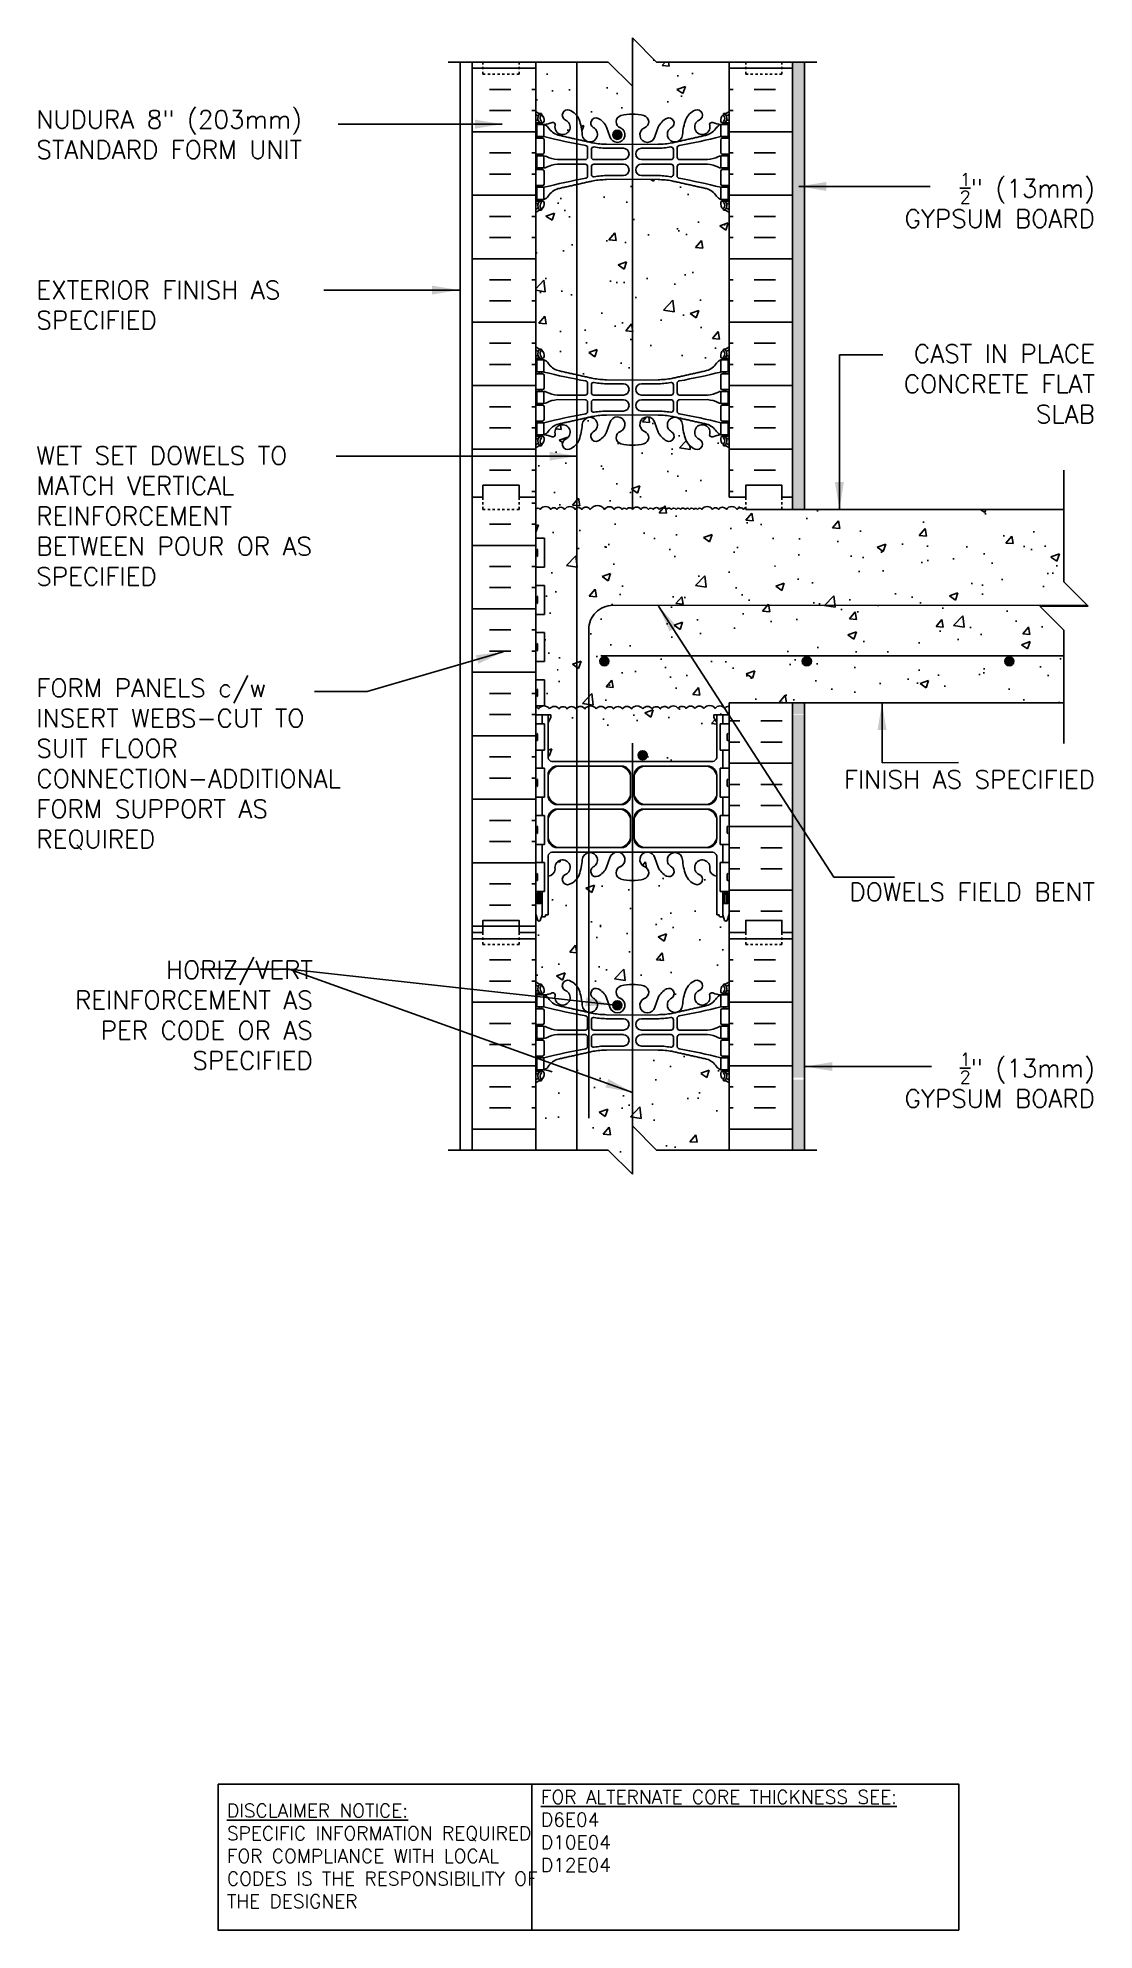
# Model space of a CAD drawing. Header units: inches. Extents: x 103.6 to 147.4, y 81.8 to 160.
import ezdxf

# ---------------------------------------------------------------- set-up
doc = ezdxf.new("R2010")
doc.units = ezdxf.units.IN
doc.header["$LTSCALE"] = 0.5
doc.header["$MEASUREMENT"] = 0
doc.linetypes.add('DASHED2', pattern=[0.375, 0.25, -0.125])
for name, color, linetype in [('HATCH', 12, 'Continuous'), ('line25', 2, 'Continuous'), ('LINE3', 3, 'Continuous'), ('LINE50', 5, 'Continuous'), ('LINE9', 9, 'Continuous'), ('TEXT', 4, 'Continuous'), ('Web_Edge', 9, 'Continuous')]:
    doc.layers.add(name, color=color, linetype=linetype)
doc.styles.add('DIM', font='romans.shx', dxfattribs={"width": 0.7})
doc.styles.add('ROMANS', font='romans.shx', dxfattribs={"height": 0.75})
doc.styles.get("Standard").update_dxf_attribs({"font": 'romans.shx', "height": 0.75})
doc.dimstyles.new('ext_12', dxfattribs={"dimscale": 12, "dimtxt": 0.09375, "dimasz": 0.09375, "dimexe": 0.09375, "dimexo": 0.0625, "dimgap": 0.0625, "dimtad": 1, "dimdec": 1, "dimzin": 3, "dimdsep": 46, "dimlunit": 4, "dimtxsty": 'DIM', "dimcen": 0.09, "dimdle": 0.09375, "dimclrt": 4, "dimadec": 0, "dimazin": 0, "dimtfac": 1, "dimtdec": 1, "dimtmove": 2, "dimatfit": 3, "dimfxl": 1, "dimfrac": 2, "dimtolj": 1, "dimtzin": 0, "dimarcsym": 0})

msp = doc.modelspace()

# ---------------------------------------------------------------- texts
at = {"layer": 'TEXT', "char_height": 0.75, "style": 'ROMANS'}
for s, insert, width, attachment_point in [('NUDURA 8" (203mm) STANDARD FORM UNIT', (103.588, 156.034), 12.95276, 4), ('\\A1;{\\H0.7x;\\S1/2;}" (13mm) GYPSUM BOARD', (147.383, 153.312), 9.23436, 6), ('EXTERIOR FINISH AS SPECIFIED', (103.588, 148.983), 12.95276, 4), ('\\A1;{\\H1x;CAST IN PLACE CONCRETE FLAT SLAB}', (147.383, 145.723), 9.23436, 6), ('WET SET DOWELS TO MATCH VERTICAL REINFORCEMENT BETWEEN POUR OR AS SPECIFIED', (103.584, 140.261), 12.95276, 4), ('FORM PANELS c/w INSERT WEBS-CUT TO SUIT FLOOR CONNECTION-ADDITIONAL FORM SUPPORT AS REQUIRED', (103.588, 129.988), 12.95276, 4), ('FINISH AS SPECIFIED', (147.383, 129.365), 10.51485, 6), ('DOWELS FIELD BENT ', (147.383, 124.712), 10.51485, 6), ('HORIZ/VERT REINFORCEMENT AS PER CODE OR AS SPECIFIED', (115.026, 119.615), 11.41772, 6), ('\\A1;{\\H0.7x;\\S1/2;}" (13mm) GYPSUM BOARD', (147.383, 116.921), 9.22072, 6)]:
    msp.add_mtext(s, dxfattribs=dict(at, insert=insert, width=width, attachment_point=attachment_point))
at = {"layer": 'TEXT', "char_height": 0.5625, "attachment_point": 4}
for s, insert, width in [('{\\LDISCLAIMER NOTICE:}\\PSPECIFIC INFORMATION REQUIRED FOR COMPLIANCE WITH LOCAL CODES IS THE RESPONSIBILITY OF THE DESIGNER', (111.472, 84.846), 14.00235), ('{\\LFOR ALTERNATE CORE THICKNESS SEE:\\P}D6E04\\PD10E04\\PD12E04', (124.464, 85.879), 23.33295)]:
    msp.add_mtext(s, dxfattribs=dict(at, insert=insert, width=width))

# ---------------------------------------------------------------- hatches: boundary and pattern name
at = {"layer": 'HATCH'}
h = msp.add_hatch(dxfattribs=at)
h.set_pattern_fill('AR-CONC', color=256, scale=0.5)
h.paths.add_polyline_path([(132.247, 159.034), (129.247, 159.034), (128.247, 160.034), (128.247, 159.034), (128.247, 158.034), (127.247, 159.034), (124.247, 159.034), (124.247, 157, 0.088416), (124.393, 156.903), (124.483, 156.903), (124.483, 156.861, -0.249069), (124.593, 156.654), (124.593, 156.586, -0.414214), (124.531, 156.524), (124.483, 156.524), (124.483, 156.454), (124.588, 156.454, 0.087457), (124.925, 156.533, -0.638777), (125.05, 156.409, 2.087231), (125.484, 156.634, -1), (125.647, 157.042, -0.21345), (126.04, 156.653, -0.068226), (126.175, 156.025, 1.753171), (126.626, 156.322, -0.940793), (126.83, 156.705, -0.173075), (127.176, 156.339), (127.318, 155.952, 1.612474), (127.75, 156.311, -0.734872), (127.773, 156.822, -0.068475), (128.247, 156.884, -0.068475), (128.721, 156.822, -0.734872), (128.744, 156.311, 1.612474), (129.176, 155.952), (129.318, 156.339, -0.173075), (129.664, 156.705, -0.940793), (129.868, 156.322, 1.753171), (130.319, 156.025, -0.068226), (130.455, 156.653, -0.21345), (130.847, 157.042, -1), (131.01, 156.634, 2.087231), (131.444, 156.409, -0.638777), (131.569, 156.533, 0.087457), (131.906, 156.454), (132.011, 156.454), (132.011, 156.524), (131.964, 156.524, -0.414214), (131.901, 156.586), (131.901, 156.654, -0.249069), (132.011, 156.861), (132.011, 156.903), (132.101, 156.903, 0.088416), (132.247, 157)])
edge = h.paths.add_edge_path()
edge.add_arc((131.901, 152.447), 0.5, 46.21089, 66.42182)
edge.add_line((132.101, 152.905), (132.011, 152.905))
edge.add_line((132.011, 152.905), (132.011, 152.947))
edge.add_arc((132.151, 153.154), 0.25, 180, 235.9442, ccw=False)
edge.add_line((131.901, 153.154), (131.901, 153.221))
edge.add_arc((131.964, 153.221), 0.0625, 90, 180, ccw=False)
edge.add_line((131.964, 153.284), (132.011, 153.284))
edge.add_line((132.011, 153.284), (132.011, 153.354))
edge.add_line((132.011, 153.354), (131.906, 153.354))
edge.add_arc((132.028, 153.696), 0.364, 214.97751, 250.33874, ccw=False)
edge.add_arc((131.105, 153.085), 0.743, 32.79192, 73.81071)
edge.add_spline(control_points=[(131.313, 153.799), (129.875, 154.12)], knot_values=[0, 0, 1, 1], degree=1, periodic=0)
edge.add_arc((129.319, 151.188), 2.984, 79.25462, 90.09947)
edge.add_line((129.314, 154.172), (128.247, 154.188))
edge.add_line((128.247, 154.188), (127.18, 154.172))
edge.add_arc((127.175, 151.188), 2.984, 89.90053, 100.74538)
edge.add_spline(control_points=[(126.619, 154.12), (125.181, 153.799)], knot_values=[0, 0, 1, 1], degree=1, periodic=0)
edge.add_arc((125.389, 153.085), 0.743, 106.18929, 147.20808)
edge.add_arc((124.466, 153.696), 0.364, 289.66126, 325.02249, ccw=False)
edge.add_line((124.588, 153.354), (124.483, 153.354))
edge.add_line((124.483, 153.354), (124.483, 153.284))
edge.add_line((124.483, 153.284), (124.531, 153.284))
edge.add_arc((124.531, 153.221), 0.0625, 0, 90, ccw=False)
edge.add_line((124.593, 153.221), (124.593, 153.154))
edge.add_arc((124.343, 153.154), 0.25, 304.0558, 360, ccw=False)
edge.add_line((124.483, 152.947), (124.483, 152.905))
edge.add_line((124.483, 152.905), (124.393, 152.905))
edge.add_arc((124.593, 152.447), 0.5, 113.57818, 133.78911)
edge.add_line((124.247, 152.808), (124.247, 147.261))
edge.add_arc((124.593, 147.622), 0.5, 226.21089, 246.42182)
edge.add_line((124.393, 147.164), (124.483, 147.164))
edge.add_line((124.483, 147.164), (124.483, 147.122))
edge.add_arc((124.343, 146.915), 0.25, 0, 55.9442, ccw=False)
edge.add_line((124.593, 146.915), (124.593, 146.848))
edge.add_arc((124.531, 146.848), 0.0625, -90, 0, ccw=False)
edge.add_line((124.531, 146.785), (124.483, 146.785))
edge.add_line((124.483, 146.785), (124.483, 146.715))
edge.add_line((124.483, 146.715), (124.588, 146.715))
edge.add_arc((124.466, 146.372), 0.364, 34.97751, 70.33874, ccw=False)
edge.add_arc((125.389, 146.984), 0.743, 212.79192, 253.81071)
edge.add_spline(control_points=[(125.181, 146.27), (126.619, 145.949)], knot_values=[0, 0, 1, 1], degree=1, periodic=0)
edge.add_arc((127.175, 148.881), 2.984, 259.25462, 270.09947)
edge.add_line((127.18, 145.897), (128.247, 145.881))
edge.add_line((128.247, 145.881), (129.314, 145.897))
edge.add_arc((129.319, 148.881), 2.984, 269.90053, 280.74538)
edge.add_spline(control_points=[(129.875, 145.949), (131.313, 146.27)], knot_values=[0, 0, 1, 1], degree=1, periodic=0)
edge.add_arc((131.105, 146.984), 0.743, 286.18929, 327.20808)
edge.add_arc((132.028, 146.372), 0.364, 109.66126, 145.02249, ccw=False)
edge.add_line((131.906, 146.715), (132.011, 146.715))
edge.add_line((132.011, 146.715), (132.011, 146.785))
edge.add_line((132.011, 146.785), (131.964, 146.785))
edge.add_arc((131.964, 146.848), 0.0625, 180, 270, ccw=False)
edge.add_line((131.901, 146.848), (131.901, 146.915))
edge.add_arc((132.151, 146.915), 0.25, 124.0558, 180, ccw=False)
edge.add_line((132.011, 147.122), (132.011, 147.164))
edge.add_line((132.011, 147.164), (132.101, 147.164))
edge.add_arc((131.901, 147.622), 0.5, 293.57818, 313.78911)
edge.add_line((132.247, 147.261), (132.247, 152.808))
h.paths.add_polyline_path([(132.247, 143.069, 0.088416), (132.101, 143.166), (132.011, 143.166), (132.011, 143.208, -0.249069), (131.901, 143.415), (131.901, 143.483, -0.414214), (131.964, 143.545), (132.011, 143.545), (132.011, 143.615), (131.906, 143.615, 0.085348), (131.577, 143.54, -0.669601), (131.444, 143.66, 2.087231), (131.01, 143.435, -1), (130.847, 143.026, -0.21345), (130.455, 143.416, -0.069923), (130.318, 144.059, 1.702394), (129.868, 143.747, -0.940793), (129.664, 143.364, -0.173075), (129.318, 143.73), (129.176, 144.117, 1.612474), (128.744, 143.758, -0.734872), (128.721, 143.247, -0.068475), (128.247, 143.184, -0.068475), (127.773, 143.247, -0.734872), (127.75, 143.758, 1.612474), (127.318, 144.117), (127.176, 143.73, -0.173075), (126.83, 143.364, -0.940793), (126.626, 143.747, 1.702394), (126.176, 144.059, -0.069923), (126.04, 143.416, -0.21345), (125.647, 143.026, -1), (125.484, 143.435, 2.087231), (125.05, 143.66, -0.669601), (124.918, 143.54, 0.085348), (124.588, 143.615), (124.483, 143.615), (124.483, 143.545), (124.531, 143.545, -0.414214), (124.593, 143.483), (124.593, 143.415, -0.249069), (124.483, 143.208), (124.483, 143.166), (124.393, 143.166, 0.088416), (124.247, 143.069), (124.247, 141.034), (124.247, 140.535, -0.518439), (124.429, 140.535, -0.520567), (124.874, 140.535, -0.520567), (125.119, 140.535, -0.520567), (125.443, 140.535, -0.520567), (125.885, 140.535, -0.520567), (126.151, 140.535, -0.520567), (126.505, 140.535, -0.520567), (127.095, 140.535, -0.520567), (127.494, 140.535, -0.520567), (127.826, 140.535, -0.520567), (127.997, 140.535, -0.520567), (128.25, 140.535, -0.520567), (128.598, 140.535, -0.520567), (128.908, 140.535, -0.520567), (129.106, 140.535, -0.520567), (129.373, 140.535, -0.520567), (129.653, 140.535, -0.520567), (129.859, 140.535, -0.520567), (130.054, 140.535, -0.520567), (130.23, 140.535, -0.520567), (130.441, 140.535, -0.520567), (130.606, 140.535, -0.520567), (130.788, 140.535, -0.520567), (130.937, 140.535, -0.518439), (131.118, 140.534, -0.520567), (131.564, 140.534, -0.520567), (131.809, 140.534, -0.520567), (132.133, 140.534, -0.520567), (132.575, 140.534, -0.520567), (132.84, 140.534, -0.142255), (132.935, 140.61), (132.935, 141.034), (132.247, 141.034)])
h.paths.add_polyline_path([(146.098, 135.534), (145.098, 136.534), (147.098, 136.534), (146.098, 137.534), (146.098, 140.534), (132.935, 140.534), (132.935, 140.61, 0.142255), (132.84, 140.534, 0.520567), (132.575, 140.534, 0.520567), (132.133, 140.534, 0.520567), (131.809, 140.534, 0.520567), (131.564, 140.534, 0.520567), (131.118, 140.534, 0.518439), (130.937, 140.535, 0.520567), (130.788, 140.535, 0.520567), (130.606, 140.535, 0.520567), (130.441, 140.535, 0.520567), (130.23, 140.535, 0.520567), (130.054, 140.535, 0.520567), (129.859, 140.535, 0.520567), (129.653, 140.535, 0.520567), (129.373, 140.535, 0.520567), (129.106, 140.535, 0.520567), (128.908, 140.535, 0.520567), (128.598, 140.535, 0.520567), (128.25, 140.535, 0.520567), (127.997, 140.535, 0.520567), (127.826, 140.535, 0.520567), (127.494, 140.535, 0.520567), (127.095, 140.535, 0.520567), (126.505, 140.535, 0.520567), (126.151, 140.535, 0.520567), (125.885, 140.535, 0.520567), (125.443, 140.535, 0.520567), (125.119, 140.535, 0.520567), (124.874, 140.535, 0.520567), (124.429, 140.535, 0.518439), (124.247, 140.535), (124.247, 139.339), (124.612, 139.339), (124.612, 138.139), (124.247, 138.139), (124.247, 137.389), (124.612, 137.389), (124.612, 136.189), (124.247, 136.189), (124.247, 135.439), (124.612, 135.439), (124.612, 134.239), (124.247, 134.239), (124.247, 133.489), (124.612, 133.489), (124.612, 132.405, -0.223532), (124.822, 132.284, -0.520567), (125.215, 132.284, -0.520567), (125.547, 132.284, -0.520567), (125.909, 132.284, -0.520567), (126.281, 132.284, -0.520567), (126.747, 132.284, -0.520567), (127.14, 132.284, -0.520567), (127.471, 132.284, -0.520567), (127.834, 132.284, -0.520567), (128.206, 132.284, -0.520567), (128.672, 132.284, -0.520567), (129.065, 132.284, -0.520567), (129.396, 132.284, -0.493322), (129.747, 132.3, -0.520567), (130.14, 132.3, -0.520567), (130.471, 132.3, -0.520567), (130.834, 132.3, -0.520567), (131.206, 132.3, -0.520567), (131.672, 132.3, -0.520567), (132.065, 132.3, -0.263346), (132.247, 132.386), (132.247, 132.534), (146.098, 132.534)])
h.paths.add_polyline_path([(131.737, 131.722), (131.617, 131.922), (131.617, 132.034), (132.247, 132.034), (132.247, 132.386, 0.263346), (132.065, 132.3, 0.520567), (131.672, 132.3, 0.520567), (131.206, 132.3, 0.520567), (130.834, 132.3, 0.520567), (130.471, 132.3, 0.520567), (130.14, 132.3, 0.520567), (129.747, 132.3, 0.493322), (129.396, 132.284, 0.520567), (129.065, 132.284, 0.520567), (128.672, 132.284, 0.520567), (128.206, 132.284, 0.520567), (127.834, 132.284, 0.520567), (127.471, 132.284, 0.520567), (127.14, 132.284, 0.520567), (126.747, 132.284, 0.520567), (126.281, 132.284, 0.520567), (125.909, 132.284, 0.520567), (125.547, 132.284, 0.520567), (125.215, 132.284, 0.520567), (124.822, 132.284, 0.520567), (124.356, 132.284, 0.154863), (124.247, 132.368), (124.247, 132.034), (124.877, 132.034), (124.877, 131.922), (124.757, 131.722), (124.757, 130.253, 0.268156), (124.918, 130.105), (131.576, 130.105, 0.268138), (131.737, 130.253)])
h.paths.add_polyline_path([(132.247, 123.034), (132.247, 123.794), (132.168, 123.552, -0.725737), (132.062, 123.533), (132.013, 123.683), (131.887, 123.683, -0.414214), (131.837, 123.733), (131.837, 123.763), (131.737, 123.763), (131.737, 125.365, -0.380392), (131.444, 125.66, 2.087231), (131.01, 125.435, -1), (130.847, 125.026, -0.21345), (130.455, 125.416, -0.069923), (130.318, 126.059, 1.629604), (129.847, 125.758, -1.059167), (129.64, 125.376, -0.16372), (129.318, 125.73), (129.176, 126.117, 1.612474), (128.744, 125.758, -0.734872), (128.721, 125.247, -0.068475), (128.247, 125.184, -0.068475), (127.773, 125.247, -0.734872), (127.75, 125.758, 1.612474), (127.318, 126.117), (127.176, 125.73, -0.16372), (126.854, 125.376, -1.059167), (126.647, 125.758, 1.629604), (126.176, 126.059, -0.069923), (126.04, 125.416, -0.21345), (125.647, 125.026, -1), (125.484, 125.435, 2.087231), (125.05, 125.66, -0.380397), (124.757, 125.365), (124.757, 123.763), (124.657, 123.763), (124.657, 123.733, -0.414214), (124.607, 123.683), (124.481, 123.683), (124.438, 123.552, -0.725737), (124.332, 123.533), (124.247, 123.794), (124.247, 123.034), (124.247, 121, 0.088416), (124.393, 120.903), (124.483, 120.903), (124.483, 120.861, -0.249069), (124.593, 120.654), (124.593, 120.586, -0.414214), (124.531, 120.524), (124.483, 120.524), (124.483, 120.454), (124.588, 120.454, 0.085348), (124.918, 120.529, -0.669601), (125.05, 120.409, 2.087231), (125.484, 120.634, -1), (125.647, 121.042, -0.21345), (126.04, 120.653, -0.069923), (126.176, 120.009, 1.629604), (126.647, 120.311, -1.059167), (126.854, 120.692, -0.16372), (127.176, 120.339), (127.318, 119.952, 1.612474), (127.75, 120.311, -0.734872), (127.773, 120.822, -0.068475), (128.247, 120.884, -0.068475), (128.721, 120.822, -0.734872), (128.744, 120.311, 1.612474), (129.176, 119.952), (129.318, 120.339, -0.16372), (129.64, 120.692, -1.059167), (129.847, 120.311, 1.629604), (130.318, 120.009, -0.069923), (130.455, 120.653, -0.21345), (130.847, 121.042, -1), (131.01, 120.634, 2.087231), (131.444, 120.409, -0.669601), (131.577, 120.529, 0.085348), (131.906, 120.454), (132.011, 120.454), (132.011, 120.524), (131.964, 120.524, -0.414214), (131.901, 120.586), (131.901, 120.654, -0.249069), (132.011, 120.861), (132.011, 120.903), (132.101, 120.903, 0.088416), (132.247, 121)])
edge = h.paths.add_edge_path()
edge.add_arc((131.901, 116.447), 0.5, 46.21089, 66.42182)
edge.add_line((132.101, 116.905), (132.011, 116.905))
edge.add_line((132.011, 116.905), (132.011, 116.947))
edge.add_arc((132.151, 117.154), 0.25, 180, 235.9442, ccw=False)
edge.add_line((131.901, 117.154), (131.901, 117.221))
edge.add_arc((131.964, 117.221), 0.0625, 90, 180, ccw=False)
edge.add_line((131.964, 117.284), (132.011, 117.284))
edge.add_line((132.011, 117.284), (132.011, 117.354))
edge.add_line((132.011, 117.354), (131.906, 117.354))
edge.add_arc((132.028, 117.696), 0.364, 212.04242, 250.33874, ccw=False)
edge.add_arc((131.105, 117.085), 0.743, 34.22802, 73.81071)
edge.add_spline(control_points=[(131.313, 117.799), (129.875, 118.12)], knot_values=[0, 0, 1, 1], degree=1, periodic=0)
edge.add_arc((129.319, 115.188), 2.984, 79.25462, 90.09947)
edge.add_line((129.314, 118.172), (128.247, 118.188))
edge.add_line((128.247, 118.188), (127.18, 118.172))
edge.add_arc((127.175, 115.188), 2.984, 89.90053, 100.74538)
edge.add_spline(control_points=[(126.619, 118.12), (125.181, 117.799)], knot_values=[0, 0, 1, 1], degree=1, periodic=0)
edge.add_arc((125.389, 117.085), 0.743, 106.18929, 145.77198)
edge.add_arc((124.466, 117.696), 0.364, 289.66126, 327.95758, ccw=False)
edge.add_line((124.588, 117.354), (124.483, 117.354))
edge.add_line((124.483, 117.354), (124.483, 117.284))
edge.add_line((124.483, 117.284), (124.531, 117.284))
edge.add_arc((124.531, 117.221), 0.0625, 0, 90, ccw=False)
edge.add_line((124.593, 117.221), (124.593, 117.154))
edge.add_arc((124.343, 117.154), 0.25, 304.0558, 360, ccw=False)
edge.add_line((124.483, 116.947), (124.483, 116.905))
edge.add_line((124.483, 116.905), (124.393, 116.905))
edge.add_arc((124.593, 116.447), 0.5, 113.57818, 133.78911)
edge.add_line((124.247, 116.808), (124.247, 114.034))
edge.add_line((124.247, 114.034), (127.247, 114.034))
edge.add_line((127.247, 114.034), (128.247, 113.034))
edge.add_line((128.247, 113.034), (128.247, 115.034))
edge.add_line((128.247, 115.034), (129.247, 114.034))
edge.add_line((129.247, 114.034), (132.247, 114.034))
edge.add_line((132.247, 114.034), (132.247, 116.808))
h = msp.add_hatch(dxfattribs=at)
h.set_pattern_fill('INSUL', color=256, scale=7, style=0)
h.set_pattern_definition([(0, (-2801.9145, -255.975), (0, 2.625), []), (0, (-2801.9145, -255.1), (0, 2.625), [0.875, -0.875]), (0, (-2801.9145, -254.225), (0, 2.625), [0.875, -0.875])])
h.paths.add_polyline_path([(121.622, 141.034), (122.06, 141.034), (122.06, 141.534), (123.56, 141.534), (123.56, 141.034), (124.247, 141.034), (124.247, 159.034), (123.56, 159.034), (123.56, 159.534), (122.06, 159.534), (122.06, 159.034), (121.622, 159.034)])
h = msp.add_hatch(dxfattribs=at)
h.set_pattern_fill('INSUL', color=256, scale=7, style=0)
h.set_pattern_definition([(180, (3058.4086, -255.975), (0, 2.625), []), (180, (3058.4086, -255.1), (0, 2.625), [0.875, -0.875]), (180, (3058.4086, -254.225), (0, 2.625), [0.875, -0.875])])
h.paths.add_polyline_path([(134.872, 141.034), (134.435, 141.034), (134.435, 141.534), (132.935, 141.534), (132.935, 141.034), (132.247, 141.034), (132.247, 159.034), (132.935, 159.034), (132.935, 159.534), (134.435, 159.534), (134.435, 159.034), (134.872, 159.034)])
h = msp.add_hatch(dxfattribs=at)
h.set_pattern_fill('AR-SAND', color=256, scale=0.5, style=0)
h.set_pattern_definition([(37.5, (-96.5193, 2.6143), (-0.0314967, 0.9634119), [0, -0.76, 0, -0.85, 0, -0.8125]), (7.5, (-96.5193, 2.6143), (0.8848884, 1.411073), [0, -0.41, 0, -0.685, 0, -0.2625]), (327.5, (-97.1343, 2.6143), (1.557071, 0.0028295), [0, -0.25, 0, -0.9, 0, -1.175]), (317.5, (-97.1343, 2.6143), (1.503063, 0.438838), [0, -0.125, 0, -0.59, 0, -0.675])])
h.paths.add_polyline_path([(135.372, 116.947), (134.872, 116.947), (134.872, 114.034), (135.372, 114.034)])
h.paths.add_polyline_path([(135.372, 132.534), (134.872, 132.534), (134.872, 132.06), (135.372, 132.06)])
h.paths.add_polyline_path([(135.372, 117.034), (134.872, 117.034), (134.872, 132.034), (135.372, 132.034)])
h.paths.add_polyline_path([(135.372, 140.534), (134.872, 140.534), (134.872, 159.034), (135.372, 159.034)])
h = msp.add_hatch(dxfattribs=at)
h.set_pattern_fill('INSUL', color=256, scale=7, style=0)
h.set_pattern_definition([(0, (-2801.9145, 538.044), (0, -2.625), []), (0, (-2801.9145, 537.169), (0, -2.625), [0.875, -0.875]), (0, (-2801.9145, 536.294), (0, -2.625), [0.875, -0.875])])
h.paths.add_polyline_path([(121.622, 123.034), (122.06, 123.034), (122.06, 122.534), (123.56, 122.534), (123.56, 123.034), (124.247, 123.034), (124.247, 141.034), (123.56, 141.034), (123.56, 140.534), (122.06, 140.534), (122.06, 141.034), (121.622, 141.034)])
h = msp.add_hatch(dxfattribs=at)
h.set_pattern_fill('INSUL', color=256, scale=7, style=0)
h.set_pattern_definition([(0, (124.8095, 140.5345), (0, -2.625), []), (0, (124.8095, 139.6595), (0, -2.625), [0.875, -0.875]), (0, (124.8095, 138.7845), (0, -2.625), [0.875, -0.875])])
h.paths.add_polyline_path([(132.247, 123.034), (132.935, 123.034), (132.935, 123.534), (134.435, 123.534), (134.435, 123.034), (134.872, 123.034), (134.872, 132.534), (132.247, 132.534)])
h = msp.add_hatch(dxfattribs=at)
h.set_pattern_fill('INSUL', color=256, scale=7, style=0)
h.set_pattern_definition([(0, (-2801.9145, -291.975), (0, 2.625), []), (0, (-2801.9145, -291.1), (0, 2.625), [0.875, -0.875]), (0, (-2801.9145, -290.225), (0, 2.625), [0.875, -0.875])])
h.paths.add_polyline_path([(121.622, 114.034), (124.247, 114.034), (124.247, 123.034), (123.56, 123.034), (123.56, 123.534), (122.06, 123.534), (122.06, 123.034), (121.622, 123.034)])
h = msp.add_hatch(dxfattribs=at)
h.set_pattern_fill('INSUL', color=256, scale=7, style=0)
h.set_pattern_definition([(180, (3058.4086, -291.975), (0, 2.625), []), (180, (3058.4086, -291.1), (0, 2.625), [0.875, -0.875]), (180, (3058.4086, -290.225), (0, 2.625), [0.875, -0.875])])
h.paths.add_polyline_path([(132.247, 114.034), (134.872, 114.034), (134.872, 123.034), (134.435, 123.034), (134.435, 123.534), (132.935, 123.534), (132.935, 123.034), (132.247, 123.034)])
at = {"layer": 'LINE3'}
for points in [[(127.811, 156.025, 1), (127.436, 156.025, 1)], [(127.276, 134.251, 1), (126.901, 134.251, 1)], [(135.651, 134.251, 1), (135.276, 134.251, 1)], [(144.026, 134.251, 1), (143.651, 134.251, 1)], [(128.86, 130.363, 1), (128.485, 130.363, 1)], [(127.811, 120.025, 1), (127.436, 120.025, 1)]]:
    msp.add_hatch(color=256, dxfattribs=at).paths.add_polyline_path(points)

# ---------------------------------------------------------------- linework, layer by layer
at = {"layer": 'HATCH'}
for points in [[(130.937, 140.535, 0.520567), (130.788, 140.535, 0.520567), (130.606, 140.535, 0.520567), (130.441, 140.535, 0.520567), (130.23, 140.535, 0.520567), (130.054, 140.535, 0.520567), (129.859, 140.535, 0.520567), (129.653, 140.535, 0.520567), (129.373, 140.535, 0.520567), (129.106, 140.535, 0.520567), (128.908, 140.535, 0.520567), (128.598, 140.535, 0.520567), (128.25, 140.535, 0.520567), (127.997, 140.535, 0.520567), (127.826, 140.535, 0.520567), (127.494, 140.535, 0.520567), (127.095, 140.535, 0.520567), (126.505, 140.535, 0.520567), (126.151, 140.535, 0.520567), (125.885, 140.535, 0.520567), (125.443, 140.535, 0.520567), (125.119, 140.535, 0.520567), (124.874, 140.535, 0.520567), (124.429, 140.535, 0.518439), (124.247, 140.535)], [(132.935, 140.61, 0.142255), (132.84, 140.534, 0.520567), (132.575, 140.534, 0.520567), (132.133, 140.534, 0.520567), (131.809, 140.534, 0.520567), (131.564, 140.534, 0.520567), (131.118, 140.534, 0.520567), (130.936, 140.534)], [(124.822, 132.284, 0.520567), (124.356, 132.284, 0.154863), (124.247, 132.368, 0.154863)], [(126.747, 132.284, 0.520567), (126.281, 132.284, 0.520567), (125.909, 132.284, 0.520567), (125.547, 132.284, 0.520567), (125.215, 132.284, 0.520567), (124.822, 132.284, 0.212897), (124.822, 132.284, 0.212897)], [(128.672, 132.284, 0.520567), (128.206, 132.284, 0.520567), (127.834, 132.284, 0.520567), (127.471, 132.284, 0.520567), (127.14, 132.284, 0.520567), (126.747, 132.284, 0.212897), (126.747, 132.284, 0.212897)], [(129.747, 132.3, 0.493322), (129.396, 132.284, 0.520567), (129.065, 132.284, 0.520567), (128.672, 132.284, 0.212897), (128.672, 132.284)], [(131.672, 132.3, 0.520567), (131.206, 132.3, 0.520567), (130.834, 132.3, 0.520567), (130.471, 132.3, 0.520567), (130.14, 132.3, 0.520567), (129.747, 132.3, 0.212897), (129.747, 132.3, 0.212897)], [(132.247, 132.386, 0.263346), (132.065, 132.3, 0.520567), (131.672, 132.3), (131.672, 132.3)]]:
    msp.add_lwpolyline(points, format="xyb", dxfattribs=at)
at = {"layer": 'line25'}
for p, q in [((124.247, 159.034), (124.247, 141.034)), ((132.247, 141.034), (132.247, 159.034)), ((124.247, 123.034), (124.247, 141.034)), ((132.935, 140.534), (146.098, 140.534)), ((124.247, 139.339), (124.612, 139.339)), ((124.612, 138.139), (124.612, 139.339)), ((124.247, 138.139), (124.612, 138.139)), ((124.247, 137.389), (124.612, 137.389)), ((124.247, 137.389), (124.612, 137.389)), ((124.612, 136.189), (124.612, 137.389)), ((124.612, 136.189), (124.612, 137.389)), ((124.247, 136.189), (124.612, 136.189)), ((124.247, 136.189), (124.612, 136.189)), ((124.247, 135.439), (124.612, 135.439)), ((124.247, 135.439), (124.612, 135.439)), ((124.612, 134.239), (124.612, 135.439)), ((124.612, 134.239), (124.612, 135.439)), ((124.247, 123.034), (124.247, 135.034)), ((124.247, 134.239), (124.612, 134.239)), ((124.247, 134.239), (124.612, 134.239)), ((124.247, 133.489), (124.612, 133.489)), ((124.247, 133.489), (124.612, 133.489)), ((124.612, 133.489), (124.612, 132.409)), ((124.612, 133.489), (124.612, 132.409)), ((124.247, 132.409), (124.612, 132.409)), ((124.247, 132.409), (124.612, 132.409)), ((132.247, 132.534), (132.247, 123.034)), ((132.247, 132.534), (146.098, 132.534)), ((124.247, 131.659), (124.612, 131.659)), ((124.612, 130.579), (124.612, 131.659)), ((132.247, 131.659), (131.882, 131.659)), ((131.882, 130.579), (131.882, 131.659)), ((132.247, 131.034), (132.247, 123.034)), ((124.247, 130.579), (124.612, 130.579)), ((132.247, 130.579), (131.882, 130.579)), ((124.247, 129.829), (124.612, 129.829)), ((124.612, 129.829), (124.612, 128.629)), ((132.247, 129.829), (131.882, 129.829)), ((131.882, 129.829), (131.882, 128.629)), ((124.247, 128.629), (124.612, 128.629)), ((132.247, 128.629), (131.882, 128.629)), ((124.247, 127.879), (124.612, 127.879)), ((124.612, 127.879), (124.612, 126.679)), ((132.247, 127.879), (131.882, 127.879)), ((131.882, 127.879), (131.882, 126.679)), ((124.247, 126.679), (124.612, 126.679)), ((132.247, 126.679), (131.882, 126.679)), ((124.247, 125.929), (124.612, 125.929)), ((124.612, 125.929), (124.612, 124.729)), ((132.247, 125.929), (131.882, 125.929)), ((131.882, 125.929), (131.882, 124.729)), ((124.247, 124.729), (124.612, 124.729)), ((132.247, 124.729), (131.882, 124.729)), ((124.247, 123.034), (124.247, 114.034)), ((132.247, 114.034), (132.247, 123.034))]:
    msp.add_line(p, q, dxfattribs=at)
at = {"layer": 'LINE3'}
for p, q in [((125.945, 114.034), (125.945, 159.034)), ((128.247, 140.538), (128.247, 158.034)), ((146.098, 134.47), (126.943, 134.47)), ((128.247, 115.034), (128.247, 130.862))]:
    msp.add_line(p, q, dxfattribs=at)
at = {"layer": 'LINE3', "linetype": 'Continuous'}
msp.add_lwpolyline([(126.443, 115.359), (126.443, 135.566, -0.414214), (127.443, 136.566), (147.069, 136.564)], format="xyb", dxfattribs=at)
at = {"layer": 'LINE3'}
for centre in [(127.623, 156.025), (127.089, 134.251), (135.464, 134.251), (143.839, 134.251), (128.673, 130.363), (127.623, 120.025)]:
    msp.add_circle(centre, 0.188, dxfattribs=at)
at = {"layer": 'LINE50'}
for p, q in [((121.622, 141.034), (121.622, 159.034)), ((134.872, 141.034), (134.872, 159.034)), ((121.622, 141.034), (121.622, 123.034)), ((134.872, 132.534), (134.872, 123.034)), ((121.622, 114.034), (121.622, 123.034)), ((134.872, 114.034), (134.872, 123.034))]:
    msp.add_line(p, q, dxfattribs=at)
for points in [[(124.247, 141.034), (123.56, 141.034), (123.56, 141.534), (122.06, 141.534), (122.06, 141.034), (121.622, 141.034)], [(132.247, 141.034), (132.935, 141.034), (132.935, 141.534), (134.435, 141.534), (134.435, 141.034), (134.872, 141.034)], [(121.622, 123.034), (122.06, 123.034), (122.06, 123.534), (123.56, 123.534), (123.56, 123.034), (124.247, 123.034)], [(134.872, 123.034), (134.435, 123.034), (134.435, 123.534), (132.935, 123.534), (132.935, 123.034), (132.247, 123.034)], [(132.247, 123.034), (132.935, 123.034), (132.935, 123.534), (134.435, 123.534), (134.435, 123.034), (134.872, 123.034)]]:
    msp.add_lwpolyline(points, dxfattribs=at)
at = {"layer": 'LINE9'}
for p, q in [((128.247, 160.034), (129.247, 159.034)), ((128.247, 159.034), (128.247, 160.034)), ((120.622, 159.034), (127.247, 159.034)), ((121.122, 159.034), (121.122, 114.034)), ((128.247, 158.034), (127.247, 159.034)), ((128.247, 159.034), (128.247, 158.034)), ((129.247, 159.034), (135.872, 159.034)), ((135.372, 159.034), (135.372, 140.534)), ((146.098, 137.534), (146.098, 142.159)), ((134.872, 141.034), (134.872, 140.534)), ((124.247, 138.629), (124.247, 138.849)), ((124.247, 138.629), (124.247, 138.849)), ((124.247, 138.794), (124.247, 138.794)), ((124.247, 138.794), (124.247, 138.794)), ((124.247, 138.684), (124.247, 138.684)), ((124.247, 138.684), (124.247, 138.684)), ((124.287, 138.889), (124.287, 138.889)), ((124.287, 138.889), (124.287, 138.889)), ((124.287, 138.589), (124.287, 138.589)), ((124.287, 138.589), (124.287, 138.589)), ((124.327, 138.629), (124.327, 138.849)), ((124.327, 138.629), (124.327, 138.849)), ((147.098, 136.534), (146.098, 137.534)), ((124.247, 136.679), (124.247, 136.899)), ((124.247, 136.679), (124.247, 136.899)), ((124.247, 136.844), (124.247, 136.844)), ((124.247, 136.844), (124.247, 136.844)), ((124.247, 136.734), (124.247, 136.734)), ((124.247, 136.734), (124.247, 136.734)), ((124.287, 136.939), (124.287, 136.939)), ((124.287, 136.939), (124.287, 136.939)), ((124.287, 136.639), (124.287, 136.639)), ((124.287, 136.639), (124.287, 136.639)), ((124.327, 136.679), (124.327, 136.899)), ((124.327, 136.679), (124.327, 136.899)), ((145.098, 136.534), (147.098, 136.534)), ((145.098, 136.534), (146.098, 135.534)), ((146.098, 130.848), (146.098, 135.534)), ((124.247, 134.729), (124.247, 134.949)), ((124.247, 134.729), (124.247, 134.949)), ((124.247, 134.894), (124.247, 134.894)), ((124.247, 134.894), (124.247, 134.894)), ((124.247, 134.784), (124.247, 134.784)), ((124.247, 134.784), (124.247, 134.784)), ((124.287, 134.989), (124.287, 134.989)), ((124.287, 134.989), (124.287, 134.989)), ((124.287, 134.689), (124.287, 134.689)), ((124.287, 134.689), (124.287, 134.689)), ((124.327, 134.729), (124.327, 134.949)), ((124.327, 134.729), (124.327, 134.949)), ((124.247, 132.839), (124.247, 133.059)), ((124.247, 133.059), (124.247, 132.839)), ((124.287, 133.099), (124.287, 133.099)), ((124.287, 133.099), (124.287, 133.099)), ((124.327, 132.839), (124.327, 133.059)), ((124.327, 133.059), (124.327, 132.839)), ((124.247, 133.004), (124.247, 133.004)), ((124.247, 133.004), (124.247, 133.004)), ((124.247, 132.894), (124.247, 132.894)), ((124.247, 132.894), (124.247, 132.894)), ((124.287, 132.799), (124.287, 132.799)), ((124.287, 132.799), (124.287, 132.799)), ((135.372, 132.534), (135.372, 114.034)), ((124.247, 131.009), (124.247, 131.229)), ((124.247, 131.174), (124.247, 131.174)), ((124.247, 131.064), (124.247, 131.064)), ((124.287, 131.269), (124.287, 131.269)), ((124.287, 130.969), (124.287, 130.969)), ((124.327, 131.009), (124.327, 131.229)), ((132.167, 131.009), (132.167, 131.229)), ((132.207, 131.269), (132.207, 131.269)), ((132.207, 130.969), (132.207, 130.969)), ((132.247, 131.009), (132.247, 131.229)), ((132.247, 131.174), (132.247, 131.174)), ((132.247, 131.064), (132.247, 131.064)), ((124.247, 129.339), (124.247, 129.119)), ((124.247, 129.284), (124.247, 129.284)), ((124.247, 129.174), (124.247, 129.174)), ((124.287, 129.379), (124.287, 129.379)), ((124.327, 129.339), (124.327, 129.119)), ((132.167, 129.339), (132.167, 129.119)), ((132.207, 129.379), (132.207, 129.379)), ((132.247, 129.339), (132.247, 129.119)), ((132.247, 129.284), (132.247, 129.284)), ((132.247, 129.174), (132.247, 129.174)), ((124.287, 129.079), (124.287, 129.079)), ((132.207, 129.079), (132.207, 129.079)), ((124.247, 127.389), (124.247, 127.169)), ((124.247, 127.334), (124.247, 127.334)), ((124.247, 127.224), (124.247, 127.224)), ((124.287, 127.129), (124.287, 127.129)), ((124.327, 127.389), (124.327, 127.169)), ((132.167, 127.389), (132.167, 127.169)), ((132.207, 127.129), (132.207, 127.129)), ((132.247, 127.389), (132.247, 127.169)), ((132.247, 127.334), (132.247, 127.334)), ((132.247, 127.224), (132.247, 127.224)), ((124.247, 125.439), (124.247, 125.219)), ((124.247, 125.439), (124.247, 125.219)), ((124.247, 125.384), (124.247, 125.384)), ((124.247, 125.384), (124.247, 125.384)), ((124.247, 125.274), (124.247, 125.274)), ((124.247, 125.274), (124.247, 125.274)), ((124.287, 125.479), (124.287, 125.479)), ((124.327, 125.439), (124.327, 125.219)), ((132.167, 125.439), (132.167, 125.219)), ((132.207, 125.479), (132.207, 125.479)), ((132.247, 125.439), (132.247, 125.219)), ((132.247, 125.384), (132.247, 125.384)), ((132.247, 125.274), (132.247, 125.274)), ((124.287, 125.179), (124.287, 125.179)), ((132.207, 125.179), (132.207, 125.179)), ((128.247, 115.034), (128.247, 113.034)), ((128.247, 115.034), (129.247, 114.034)), ((120.622, 114.034), (127.247, 114.034)), ((128.247, 113.034), (127.247, 114.034)), ((129.247, 114.034), (135.872, 114.034))]:
    msp.add_line(p, q, dxfattribs=at)
at = {"layer": 'LINE9', "linetype": 'DASHED2', "ltscale": 0.15}
for points in [[(122.06, 159.034), (122.06, 159.034), (122.06, 158.534), (123.56, 158.534), (123.56, 159.034), (123.56, 159.034)], [(134.435, 159.034), (134.435, 159.034), (134.435, 158.534), (132.935, 158.534), (132.935, 159.034), (132.935, 159.034)], [(123.56, 141.034), (123.56, 141.034), (123.56, 141.534), (122.06, 141.534), (122.06, 141.034), (122.06, 141.034)], [(122.06, 141.034), (122.06, 141.034), (122.06, 140.534), (123.56, 140.534), (123.56, 141.034), (123.56, 141.034)], [(134.435, 141.034), (134.435, 141.034), (134.435, 140.534), (132.935, 140.534), (132.935, 141.034), (132.935, 141.034)], [(122.06, 123.034), (122.06, 123.034), (122.06, 122.534), (123.56, 122.534), (123.56, 123.034), (123.56, 123.034)], [(134.435, 123.034), (134.435, 123.034), (134.435, 122.534), (132.935, 122.534), (132.935, 123.034), (132.935, 123.034)]]:
    msp.add_lwpolyline(points, dxfattribs=at)
at = {"layer": 'LINE9'}
for centre, start, end in [((124.287, 138.849), 90, 180), ((124.287, 138.849), 90, 180), ((124.287, 138.629), 180, 270), ((124.287, 138.629), 180, 270), ((124.287, 138.849), 360, 90), ((124.287, 138.849), 360, 90), ((124.287, 138.629), 270, 0), ((124.287, 138.629), 270, 0), ((124.287, 136.899), 90, 180), ((124.287, 136.899), 90, 180), ((124.287, 136.679), 180, 270), ((124.287, 136.679), 180, 270), ((124.287, 136.899), 360, 90), ((124.287, 136.899), 360, 90), ((124.287, 136.679), 270, 0), ((124.287, 136.679), 270, 0), ((124.287, 134.949), 90, 180), ((124.287, 134.949), 90, 180), ((124.287, 134.729), 180, 270), ((124.287, 134.729), 180, 270), ((124.287, 134.949), 360, 90), ((124.287, 134.949), 360, 90), ((124.287, 134.729), 270, 0), ((124.287, 134.729), 270, 0), ((124.287, 133.059), 90, 180), ((124.287, 133.059), 90, 180), ((124.287, 133.059), 360, 90), ((124.287, 133.059), 0, 90), ((124.287, 132.839), 180, 270), ((124.287, 132.839), 180, 270), ((124.287, 132.839), 270, 0), ((124.287, 132.839), 270, 0), ((124.287, 131.229), 90, 180), ((124.287, 131.009), 180, 270), ((124.287, 131.229), 360, 90), ((124.287, 131.009), 270, 0), ((132.207, 131.229), 90, 180), ((132.207, 131.009), 180, 270), ((132.207, 131.229), 0, 90), ((132.207, 131.009), 270, 0), ((124.287, 129.339), 90, 180), ((124.287, 129.339), 0, 90), ((132.207, 129.339), 90, 180), ((132.207, 129.339), 360, 90), ((124.287, 129.119), 180, 270), ((124.287, 129.119), 270, 0), ((132.207, 129.119), 180, 270), ((132.207, 129.119), 270, 0), ((124.287, 127.389), 90, 180), ((124.287, 127.169), 180, 270), ((124.287, 127.389), 0, 90), ((124.287, 127.169), 270, 0), ((132.207, 127.389), 90, 180), ((132.207, 127.169), 180, 270), ((132.207, 127.389), 360, 90), ((132.207, 127.169), 270, 0), ((124.287, 125.439), 90, 180), ((124.287, 125.219), 180, 270), ((124.287, 125.439), 0, 90), ((124.287, 125.219), 270, 0), ((132.207, 125.439), 90, 180), ((132.207, 125.219), 180, 270), ((132.207, 125.439), 360, 90), ((132.207, 125.219), 270, 0)]:
    msp.add_arc(centre, 0.04, start, end, dxfattribs=at)
at = {"layer": 'TEXT'}
msp.add_lwpolyline([(111.105, 87.812), (124.089, 87.812), (124.089, 81.774), (111.105, 81.774)], close=True, dxfattribs=at)
msp.add_lwpolyline([(124.089, 87.812), (141.749, 87.812), (141.749, 81.774), (124.089, 81.774)], dxfattribs=at)
at = {"layer": 'Web_Edge'}
for p, q in [((124.247, 156.624), (124.325, 156.624)), ((124.247, 156.524), (124.531, 156.524)), ((124.393, 156.903), (124.483, 156.903)), ((124.393, 156.524), (124.393, 156.454)), ((124.483, 156.903), (124.483, 156.861)), ((124.483, 156.524), (124.483, 156.454)), ((124.593, 156.654), (124.593, 156.586)), ((131.901, 156.654), (131.901, 156.586)), ((132.247, 156.524), (131.964, 156.524)), ((132.101, 156.903), (132.011, 156.903)), ((132.011, 156.903), (132.011, 156.861)), ((132.011, 156.524), (132.011, 156.454)), ((132.101, 156.524), (132.101, 156.454)), ((132.247, 156.624), (132.169, 156.624)), ((124.247, 155.884), (124.531, 155.884)), ((124.393, 155.954), (124.393, 155.884)), ((124.483, 155.954), (124.483, 155.884)), ((124.593, 155.821), (124.593, 155.286)), ((127.318, 155.952), (127.176, 156.339)), ((129.176, 155.952), (129.318, 156.339)), ((131.901, 155.821), (131.901, 155.286)), ((132.247, 155.884), (131.964, 155.884)), ((132.011, 155.954), (132.011, 155.884)), ((132.101, 155.954), (132.101, 155.884)), ((124.247, 155.224), (124.531, 155.224)), ((124.393, 155.224), (124.393, 155.154)), ((124.483, 155.224), (124.483, 155.154)), ((125.141, 154.998), (126.295, 154.999)), ((126.395, 155.484), (126.395, 155.099)), ((126.548, 155.422), (126.548, 155.099)), ((126.648, 154.999), (127.875, 154.999)), ((127.18, 155.636), (128.247, 155.62)), ((127.228, 155.468), (127.875, 155.468)), ((129.314, 155.636), (128.247, 155.62)), ((129.266, 155.468), (128.619, 155.468)), ((129.846, 154.999), (128.619, 154.999)), ((129.946, 155.422), (129.946, 155.099)), ((130.099, 155.484), (130.099, 155.099)), ((131.353, 154.998), (130.199, 154.999)), ((132.247, 155.224), (131.964, 155.224)), ((132.011, 155.224), (132.011, 155.154)), ((132.101, 155.224), (132.101, 155.154)), ((124.247, 154.584), (124.531, 154.584)), ((124.393, 154.584), (124.393, 154.654)), ((124.483, 154.584), (124.483, 154.654)), ((124.593, 153.986), (124.593, 154.521)), ((125.141, 154.809), (126.295, 154.809)), ((126.395, 154.324), (126.395, 154.709)), ((126.548, 154.386), (126.548, 154.709)), ((126.648, 154.809), (127.875, 154.809)), ((127.18, 154.172), (128.247, 154.188)), ((127.228, 154.34), (127.875, 154.34)), ((129.314, 154.172), (128.247, 154.188)), ((129.846, 154.809), (128.619, 154.809)), ((129.266, 154.34), (128.619, 154.34)), ((129.946, 154.386), (129.946, 154.709)), ((130.099, 154.324), (130.099, 154.709)), ((131.353, 154.809), (130.199, 154.809)), ((131.901, 153.986), (131.901, 154.521)), ((132.247, 154.584), (131.964, 154.584)), ((132.011, 154.584), (132.011, 154.654)), ((132.101, 154.584), (132.101, 154.654)), ((124.247, 153.924), (124.531, 153.924)), ((124.393, 153.854), (124.393, 153.924)), ((124.483, 153.854), (124.483, 153.924)), ((132.247, 153.924), (131.964, 153.924)), ((132.011, 153.854), (132.011, 153.924)), ((132.101, 153.854), (132.101, 153.924)), ((124.247, 153.284), (124.531, 153.284)), ((124.247, 153.184), (124.325, 153.184)), ((124.393, 153.284), (124.393, 153.354)), ((124.393, 152.905), (124.483, 152.905)), ((124.483, 153.284), (124.483, 153.354)), ((124.483, 152.905), (124.483, 152.947)), ((124.593, 153.154), (124.593, 153.221)), ((131.901, 153.154), (131.901, 153.221)), ((132.247, 153.284), (131.964, 153.284)), ((132.011, 153.284), (132.011, 153.354)), ((132.011, 152.905), (132.011, 152.947)), ((132.101, 152.905), (132.011, 152.905)), ((132.101, 153.284), (132.101, 153.354)), ((132.247, 153.184), (132.169, 153.184)), ((124.393, 147.164), (124.483, 147.164)), ((124.483, 147.164), (124.483, 147.122)), ((132.101, 147.164), (132.011, 147.164)), ((132.011, 147.164), (132.011, 147.122)), ((124.247, 146.885), (124.325, 146.885)), ((124.247, 146.785), (124.531, 146.785)), ((124.393, 146.785), (124.393, 146.715)), ((124.483, 146.785), (124.483, 146.715)), ((124.593, 146.915), (124.593, 146.848)), ((131.901, 146.915), (131.901, 146.848)), ((132.247, 146.785), (131.964, 146.785)), ((132.011, 146.785), (132.011, 146.715)), ((132.101, 146.785), (132.101, 146.715)), ((132.247, 146.885), (132.169, 146.885)), ((124.247, 146.145), (124.531, 146.145)), ((124.393, 146.215), (124.393, 146.145)), ((124.483, 146.215), (124.483, 146.145)), ((124.593, 146.083), (124.593, 145.548)), ((126.395, 145.745), (126.395, 145.36)), ((126.548, 145.683), (126.548, 145.36)), ((127.18, 145.897), (128.247, 145.881)), ((127.228, 145.729), (127.875, 145.729)), ((129.314, 145.897), (128.247, 145.881)), ((129.266, 145.729), (128.619, 145.729)), ((129.946, 145.683), (129.946, 145.36)), ((130.099, 145.745), (130.099, 145.36)), ((131.901, 146.083), (131.901, 145.548)), ((132.247, 146.145), (131.964, 146.145)), ((132.011, 146.215), (132.011, 146.145)), ((132.101, 146.215), (132.101, 146.145)), ((124.247, 145.485), (124.531, 145.485)), ((124.247, 144.845), (124.531, 144.845)), ((124.393, 145.485), (124.393, 145.415)), ((124.393, 144.845), (124.393, 144.915)), ((124.483, 145.485), (124.483, 145.415)), ((124.483, 144.845), (124.483, 144.915)), ((124.593, 144.248), (124.593, 144.783)), ((125.141, 145.26), (126.295, 145.26)), ((125.141, 145.071), (126.295, 145.07)), ((126.395, 144.585), (126.395, 144.97)), ((126.548, 144.647), (126.548, 144.97)), ((126.648, 145.26), (127.875, 145.26)), ((126.648, 145.07), (127.875, 145.07)), ((129.846, 145.26), (128.619, 145.26)), ((129.846, 145.07), (128.619, 145.07)), ((129.946, 144.647), (129.946, 144.97)), ((130.099, 144.585), (130.099, 144.97)), ((131.353, 145.26), (130.199, 145.26)), ((131.353, 145.071), (130.199, 145.07)), ((131.901, 144.248), (131.901, 144.783)), ((132.247, 145.485), (131.964, 145.485)), ((132.247, 144.845), (131.964, 144.845)), ((132.011, 145.485), (132.011, 145.415)), ((132.011, 144.845), (132.011, 144.915)), ((132.101, 145.485), (132.101, 145.415)), ((132.101, 144.845), (132.101, 144.915)), ((124.247, 144.185), (124.531, 144.185)), ((124.393, 144.115), (124.393, 144.185)), ((124.483, 144.115), (124.483, 144.185)), ((127.318, 144.117), (127.176, 143.73)), ((127.18, 144.433), (128.247, 144.449)), ((127.228, 144.601), (127.875, 144.601)), ((129.314, 144.433), (128.247, 144.449)), ((129.266, 144.601), (128.619, 144.601)), ((129.176, 144.117), (129.318, 143.73)), ((132.247, 144.185), (131.964, 144.185)), ((132.011, 144.115), (132.011, 144.185)), ((132.101, 144.115), (132.101, 144.185)), ((124.247, 143.545), (124.531, 143.545)), ((124.247, 143.445), (124.325, 143.445)), ((124.393, 143.545), (124.393, 143.615)), ((124.483, 143.545), (124.483, 143.615)), ((124.593, 143.415), (124.593, 143.483)), ((131.901, 143.415), (131.901, 143.483)), ((132.247, 143.545), (131.964, 143.545)), ((132.011, 143.545), (132.011, 143.615)), ((132.101, 143.545), (132.101, 143.615)), ((132.247, 143.445), (132.169, 143.445)), ((124.393, 143.166), (124.483, 143.166)), ((124.483, 143.166), (124.483, 143.208)), ((132.011, 143.166), (132.011, 143.208)), ((132.101, 143.166), (132.011, 143.166)), ((124.877, 132.034), (124.247, 132.034)), ((124.757, 132.034), (124.757, 130.253)), ((124.877, 131.922), (124.757, 131.722)), ((124.877, 131.922), (124.757, 131.722)), ((124.877, 132.034), (124.877, 131.922)), ((124.877, 132.034), (124.877, 131.922)), ((131.617, 132.034), (132.247, 132.034)), ((131.617, 132.034), (131.617, 131.922)), ((131.617, 132.034), (131.617, 131.922)), ((131.617, 131.922), (131.737, 131.722)), ((131.617, 131.922), (131.737, 131.722)), ((131.737, 132.034), (131.737, 130.253)), ((131.576, 130.105), (124.918, 130.105)), ((127.796, 129.918), (125.132, 129.918)), ((131.362, 129.918), (128.698, 129.918)), ((124.757, 129.543), (124.757, 128.702)), ((128.171, 129.543), (128.171, 128.702)), ((128.323, 129.543), (128.323, 128.703)), ((131.737, 129.543), (131.737, 128.702)), ((124.757, 126.92), (124.757, 127.761)), ((125.132, 128.327), (127.796, 128.327)), ((125.132, 128.136), (127.796, 128.136)), ((128.171, 126.92), (128.171, 127.761)), ((128.323, 126.92), (128.323, 127.76)), ((131.362, 128.327), (128.698, 128.327)), ((131.362, 128.136), (128.698, 128.136)), ((131.737, 126.92), (131.737, 127.761)), ((124.757, 126.21), (124.757, 123.763)), ((131.576, 126.358), (124.918, 126.358)), ((127.796, 126.545), (125.132, 126.545)), ((127.318, 126.117), (127.176, 125.73)), ((131.362, 126.545), (128.698, 126.545)), ((129.176, 126.117), (129.318, 125.73)), ((131.737, 126.21), (131.737, 123.763)), ((124.507, 123.763), (124.507, 124.729)), ((131.987, 123.763), (131.987, 124.729)), ((124.247, 123.794), (124.332, 123.533)), ((124.507, 123.763), (124.432, 123.533)), ((124.481, 123.683), (124.607, 123.683)), ((124.657, 123.763), (124.757, 123.763)), ((124.657, 123.763), (124.657, 123.733)), ((124.657, 123.733), (124.657, 123.733)), ((131.837, 123.763), (131.737, 123.763)), ((131.837, 123.763), (131.837, 123.733)), ((131.837, 123.733), (131.837, 123.733)), ((132.013, 123.683), (131.887, 123.683)), ((131.987, 123.763), (132.062, 123.533)), ((132.247, 123.794), (132.162, 123.533)), ((124.247, 120.624), (124.325, 120.624)), ((124.247, 120.524), (124.531, 120.524)), ((124.393, 120.903), (124.483, 120.903)), ((124.393, 120.524), (124.393, 120.454)), ((124.483, 120.903), (124.483, 120.861)), ((124.483, 120.524), (124.483, 120.454)), ((124.593, 120.654), (124.593, 120.586)), ((131.901, 120.654), (131.901, 120.586)), ((132.247, 120.524), (131.964, 120.524)), ((132.101, 120.903), (132.011, 120.903)), ((132.011, 120.903), (132.011, 120.861)), ((132.011, 120.524), (132.011, 120.454)), ((132.101, 120.524), (132.101, 120.454)), ((132.247, 120.624), (132.169, 120.624)), ((124.247, 119.884), (124.531, 119.884)), ((124.393, 119.954), (124.393, 119.884)), ((124.483, 119.954), (124.483, 119.884)), ((124.593, 119.821), (124.593, 119.286)), ((127.318, 119.952), (127.176, 120.339)), ((129.176, 119.952), (129.318, 120.339)), ((131.901, 119.821), (131.901, 119.286)), ((132.247, 119.884), (131.964, 119.884)), ((132.011, 119.954), (132.011, 119.884)), ((132.101, 119.954), (132.101, 119.884)), ((124.247, 119.224), (124.531, 119.224)), ((124.393, 119.224), (124.393, 119.154)), ((124.483, 119.224), (124.483, 119.154)), ((125.141, 118.998), (126.295, 118.999)), ((126.395, 119.484), (126.395, 119.099)), ((126.548, 119.422), (126.548, 119.099)), ((126.648, 118.999), (127.875, 118.999)), ((127.18, 119.636), (128.247, 119.62)), ((127.228, 119.468), (127.875, 119.468)), ((129.314, 119.636), (128.247, 119.62)), ((129.266, 119.468), (128.619, 119.468)), ((129.846, 118.999), (128.619, 118.999)), ((129.946, 119.422), (129.946, 119.099)), ((130.099, 119.484), (130.099, 119.099)), ((131.353, 118.998), (130.199, 118.999)), ((132.247, 119.224), (131.964, 119.224)), ((132.011, 119.224), (132.011, 119.154)), ((132.101, 119.224), (132.101, 119.154)), ((124.247, 118.584), (124.531, 118.584)), ((124.393, 118.584), (124.393, 118.654)), ((124.483, 118.584), (124.483, 118.654)), ((124.593, 117.986), (124.593, 118.521)), ((125.141, 118.809), (126.295, 118.809)), ((126.395, 118.324), (126.395, 118.709)), ((126.548, 118.386), (126.548, 118.709)), ((126.648, 118.809), (127.875, 118.809)), ((127.18, 118.172), (128.247, 118.188)), ((127.228, 118.34), (127.875, 118.34)), ((129.314, 118.172), (128.247, 118.188)), ((129.846, 118.809), (128.619, 118.809)), ((129.266, 118.34), (128.619, 118.34)), ((129.946, 118.386), (129.946, 118.709)), ((130.099, 118.324), (130.099, 118.709)), ((131.353, 118.809), (130.199, 118.809)), ((131.901, 117.986), (131.901, 118.521)), ((132.247, 118.584), (131.964, 118.584)), ((132.011, 118.584), (132.011, 118.654)), ((132.101, 118.584), (132.101, 118.654)), ((124.247, 117.924), (124.531, 117.924)), ((124.393, 117.854), (124.393, 117.924)), ((124.483, 117.854), (124.483, 117.924)), ((132.247, 117.924), (131.964, 117.924)), ((132.011, 117.854), (132.011, 117.924)), ((132.101, 117.854), (132.101, 117.924)), ((124.247, 117.284), (124.531, 117.284)), ((124.247, 117.184), (124.325, 117.184)), ((124.393, 117.284), (124.393, 117.354)), ((124.393, 116.905), (124.483, 116.905)), ((124.483, 117.284), (124.483, 117.354)), ((124.483, 116.905), (124.483, 116.947)), ((124.593, 117.154), (124.593, 117.221)), ((131.901, 117.154), (131.901, 117.221)), ((132.247, 117.284), (131.964, 117.284)), ((132.011, 117.284), (132.011, 117.354)), ((132.011, 116.905), (132.011, 116.947)), ((132.101, 116.905), (132.011, 116.905)), ((132.101, 117.284), (132.101, 117.354)), ((132.247, 117.184), (132.169, 117.184))]:
    msp.add_line(p, q, dxfattribs=at)
for points in [[(124.288, 155.954), (124.588, 155.954), (124.588, 156.454), (124.288, 156.454)], [(132.206, 155.954), (131.906, 155.954), (131.906, 156.454), (132.206, 156.454)], [(124.288, 153.854), (124.588, 153.854), (124.588, 153.354), (124.288, 153.354)], [(132.206, 153.854), (131.906, 153.854), (131.906, 153.354), (132.206, 153.354)], [(124.288, 146.215), (124.588, 146.215), (124.588, 146.715), (124.288, 146.715)], [(132.206, 146.215), (131.906, 146.215), (131.906, 146.715), (132.206, 146.715)], [(124.288, 144.115), (124.588, 144.115), (124.588, 143.615), (124.288, 143.615)], [(132.206, 144.115), (131.906, 144.115), (131.906, 143.615), (132.206, 143.615)], [(124.457, 124.673), (124.307, 124.673), (124.307, 124.233), (124.457, 124.233)], [(124.417, 124.613), (124.347, 124.613), (124.347, 124.233), (124.417, 124.233)], [(132.037, 124.673), (132.187, 124.673), (132.187, 124.233), (132.037, 124.233)], [(132.077, 124.613), (132.147, 124.613), (132.147, 124.233), (132.077, 124.233)], [(124.288, 119.954), (124.588, 119.954), (124.588, 120.454), (124.288, 120.454)], [(132.206, 119.954), (131.906, 119.954), (131.906, 120.454), (132.206, 120.454)], [(124.288, 117.854), (124.588, 117.854), (124.588, 117.354), (124.288, 117.354)], [(132.206, 117.854), (131.906, 117.854), (131.906, 117.354), (132.206, 117.354)]]:
    msp.add_lwpolyline(points, close=True, dxfattribs=at)
for points in [[(124.588, 154.904), (124.588, 155.154), (124.288, 155.154), (124.288, 154.904)], [(131.906, 154.904), (131.906, 155.154), (132.206, 155.154), (132.206, 154.904)], [(124.588, 154.904), (124.588, 154.654), (124.288, 154.654), (124.288, 154.904)], [(131.906, 154.904), (131.906, 154.654), (132.206, 154.654), (132.206, 154.904)], [(124.588, 145.165), (124.588, 145.415), (124.288, 145.415), (124.288, 145.165)], [(124.588, 145.165), (124.588, 144.915), (124.288, 144.915), (124.288, 145.165)], [(131.906, 145.165), (131.906, 145.415), (132.206, 145.415), (132.206, 145.165)], [(131.906, 145.165), (131.906, 144.915), (132.206, 144.915), (132.206, 145.165)], [(124.507, 132.034), (124.507, 131.659)], [(131.987, 132.034), (131.987, 131.659)], [(124.507, 130.579), (124.507, 129.829)], [(131.987, 130.579), (131.987, 129.829)], [(124.507, 128.629), (124.507, 127.879)], [(131.987, 128.629), (131.987, 127.879)], [(124.507, 126.679), (124.507, 125.929)], [(131.987, 126.679), (131.987, 125.929)], [(124.507, 124.729), (124.507, 123.913)], [(131.987, 124.729), (131.987, 123.913)], [(124.588, 118.904), (124.588, 119.154), (124.288, 119.154), (124.288, 118.904)], [(131.906, 118.904), (131.906, 119.154), (132.206, 119.154), (132.206, 118.904)], [(124.588, 118.904), (124.588, 118.654), (124.288, 118.654), (124.288, 118.904)], [(131.906, 118.904), (131.906, 118.654), (132.206, 118.654), (132.206, 118.904)]]:
    msp.add_lwpolyline(points, dxfattribs=at)
for centre, radius, start, end in [((124.593, 157.361), 0.5, 226.21089, 250.52878), ((124.593, 157.361), 0.6, 234.78322, 245.07477), ((124.325, 156.643), 0.0196, 269.40316, 15.4901), ((124.587, 156.708), 0.25, 140.11451, 222.46087), ((124.331, 156.798), 0.021, 343.464, 63.99573), ((124.429, 156.839), 0.045, 321.448, 139.1879), ((124.436, 156.57), 0.045, 222.46087, 42.46087), ((124.343, 156.654), 0.25, 0, 70.52878), ((124.587, 156.708), 0.16, 140.00008, 222.46087), ((124.531, 156.586), 0.0625, 270, 0), ((124.533, 157.45), 0.997, 273.15379, 293.1467), ((124.959, 156.442), 0.0968, 340.15513, 110.43307), ((125.357, 156.347), 0.314, 168.58862, 66.19163), ((125.566, 156.838), 0.22, 68.19625, 248.19625), ((125.408, 156.409), 0.677, 21.12389, 69.31975), ((123.817, 155.844), 2.365, 4.38947, 20.00151), ((126.74, 156.507), 0.217, 65.52644, 238.53701), ((126.489, 156.037), 0.75, 23.69375, 62.97047), ((127.841, 156.563), 0.268, 104.78919, 250.03375), ((128.235, 155.13), 1.754, 89.62292, 105.29183), ((128.259, 155.13), 1.754, 74.70817, 90.37708), ((128.653, 156.563), 0.268, 289.96625, 75.21081), ((130.005, 156.037), 0.75, 117.02953, 156.30625), ((129.754, 156.507), 0.217, 301.46299, 114.47356), ((132.677, 155.844), 2.365, 159.99849, 175.61053), ((131.086, 156.409), 0.677, 110.68025, 158.87611), ((131.137, 156.347), 0.314, 113.80837, 11.41138), ((130.928, 156.838), 0.22, 291.80375, 111.80375), ((131.535, 156.442), 0.0968, 69.56693, 199.84487), ((131.961, 157.45), 0.997, 246.8533, 266.84621), ((132.151, 156.654), 0.25, 109.47122, 180), ((131.964, 156.586), 0.0625, 180, 270), ((132.059, 156.57), 0.045, 137.53913, 317.53913), ((132.065, 156.839), 0.045, 40.8121, 218.552), ((131.907, 156.708), 0.16, 317.53913, 39.99992), ((131.901, 157.361), 0.5, 289.47122, 313.78911), ((131.907, 156.708), 0.25, 317.53913, 39.88549), ((132.163, 156.798), 0.021, 116.00427, 196.536), ((132.169, 156.643), 0.0196, 164.5099, 270.59684), ((131.901, 157.361), 0.6, 294.92523, 305.21678), ((124.531, 155.821), 0.0625, 0, 90), ((124.466, 156.111), 0.364, 34.97751, 70.33874), ((131.397, 183.374), 28.253, 256.05522, 259.63434), ((125.389, 156.723), 0.743, 212.79192, 253.81071), ((126.488, 156.04), 0.314, 182.73571, 63.93483), ((127.623, 156.025), 0.314, 193.41463, 66.19163), ((128.871, 156.025), 0.314, 113.80837, 346.58537), ((130.006, 156.04), 0.314, 116.06517, 357.26429), ((125.097, 183.374), 28.253, 280.36566, 283.94478), ((131.105, 156.723), 0.743, 286.18929, 327.20808), ((132.028, 156.111), 0.364, 109.66126, 145.02249), ((131.964, 155.821), 0.0625, 90, 180), ((124.531, 155.286), 0.0625, 270, 0), ((124.584, 154.935), 0.219, 60.49375, 88.91995), ((125.226, 156.155), 1.16, 242.5844, 265.80325), ((126.295, 155.099), 0.1, 270.03876, 360), ((126.295, 155.484), 0.1, 360, 79.63434), ((126.648, 155.422), 0.1, 79.25462, 180), ((126.648, 155.099), 0.1, 180, 270), ((127.175, 158.62), 2.984, 259.25462, 270.09947), ((127.223, 158.452), 2.984, 259.25462, 270.09947), ((127.875, 155.234), 0.234, 270, 90), ((128.619, 155.234), 0.234, 90, 270), ((129.272, 158.452), 2.984, 269.90053, 280.74538), ((129.319, 158.62), 2.984, 269.90053, 280.74538), ((129.846, 155.422), 0.1, 0, 100.74538), ((129.846, 155.099), 0.1, 270, 0), ((130.199, 155.484), 0.1, 100.36566, 180), ((130.199, 155.099), 0.1, 180, 269.96124), ((131.268, 156.155), 1.16, 274.19675, 297.4156), ((131.91, 154.935), 0.219, 91.08005, 119.50625), ((131.964, 155.286), 0.0625, 180, 270), ((124.531, 154.521), 0.0625, 0, 90), ((124.584, 154.873), 0.219, 271.08005, 299.50625), ((131.397, 126.434), 28.253, 100.36566, 103.94478), ((125.226, 153.653), 1.16, 94.19675, 117.4156), ((126.295, 154.709), 0.1, 0, 89.96124), ((126.295, 154.324), 0.1, 280.36566, 0), ((126.648, 154.709), 0.1, 90, 180), ((126.648, 154.386), 0.1, 180, 280.74538), ((127.223, 151.356), 2.984, 89.90053, 100.74538), ((127.875, 154.574), 0.234, 270, 90), ((128.619, 154.574), 0.234, 90, 270), ((129.272, 151.356), 2.984, 79.25462, 90.09947), ((129.846, 154.386), 0.1, 259.25462, 0), ((129.846, 154.709), 0.1, 0, 90), ((130.199, 154.709), 0.1, 90.03876, 180), ((130.199, 154.324), 0.1, 180, 259.63434), ((125.097, 126.434), 28.253, 76.05522, 79.63434), ((131.268, 153.653), 1.16, 62.5844, 85.80325), ((131.91, 154.873), 0.219, 240.49375, 268.91995), ((131.964, 154.521), 0.0625, 90, 180), ((124.531, 153.986), 0.0625, 270, 0), ((124.466, 153.696), 0.364, 289.66126, 325.02249), ((125.389, 153.085), 0.743, 106.18929, 147.20808), ((127.175, 151.188), 2.984, 89.90053, 100.74538), ((129.319, 151.188), 2.984, 79.25462, 90.09947), ((131.105, 153.085), 0.743, 32.79192, 73.81071), ((132.028, 153.696), 0.364, 214.97751, 250.33874), ((131.964, 153.986), 0.0625, 180, 270), ((124.593, 152.447), 0.6, 114.92523, 125.21678), ((124.593, 152.447), 0.5, 109.47122, 133.78911), ((124.325, 153.164), 0.0196, 344.5099, 90.59684), ((124.587, 153.099), 0.25, 137.53913, 219.88549), ((124.331, 153.01), 0.021, 296.00427, 16.536), ((124.429, 152.968), 0.045, 220.8121, 38.552), ((124.436, 153.238), 0.045, 317.53913, 137.53913), ((124.343, 153.154), 0.25, 289.47122, 360), ((124.587, 153.099), 0.16, 137.53913, 219.99992), ((124.531, 153.221), 0.0625, 360, 90), ((131.964, 153.221), 0.0625, 90, 180), ((132.151, 153.154), 0.25, 180, 250.52878), ((132.059, 153.238), 0.045, 42.46087, 222.46087), ((132.065, 152.968), 0.045, 141.448, 319.1879), ((131.907, 153.099), 0.16, 320.00008, 42.46087), ((131.901, 152.447), 0.5, 46.21089, 70.52878), ((131.907, 153.099), 0.25, 320.11451, 42.46087), ((132.163, 153.01), 0.021, 163.464, 243.99573), ((132.169, 153.164), 0.0196, 89.40316, 195.4901), ((131.901, 152.447), 0.6, 54.78322, 65.07477), ((124.593, 147.622), 0.5, 226.21089, 250.52878), ((124.593, 147.622), 0.6, 234.78322, 245.07477), ((124.587, 146.97), 0.25, 140.11451, 222.46087), ((124.429, 147.1), 0.045, 321.448, 139.1879), ((124.343, 146.915), 0.25, 0, 70.52878), ((132.151, 146.915), 0.25, 109.47122, 180), ((132.065, 147.1), 0.045, 40.8121, 218.552), ((131.901, 147.622), 0.5, 289.47122, 313.78911), ((131.907, 146.97), 0.25, 317.53913, 39.88549), ((131.901, 147.622), 0.6, 294.92523, 305.21678), ((124.325, 146.905), 0.0196, 269.40316, 15.4901), ((124.331, 147.059), 0.021, 343.464, 63.99573), ((124.436, 146.831), 0.045, 222.46087, 42.46087), ((124.587, 146.97), 0.16, 140.00008, 222.46087), ((124.531, 146.848), 0.0625, 270, 0), ((124.466, 146.372), 0.364, 34.97751, 70.33874), ((125.389, 146.984), 0.743, 212.79192, 253.81071), ((131.105, 146.984), 0.743, 286.18929, 327.20808), ((132.028, 146.372), 0.364, 109.66126, 145.02249), ((131.964, 146.848), 0.0625, 180, 270), ((132.059, 146.831), 0.045, 137.53913, 317.53913), ((131.907, 146.97), 0.16, 317.53913, 39.99992), ((132.163, 147.059), 0.021, 116.00427, 196.536), ((132.169, 146.905), 0.0196, 164.5099, 270.59684), ((124.531, 146.083), 0.0625, 0, 90), ((131.397, 173.635), 28.253, 256.05522, 259.63434), ((126.295, 145.745), 0.1, 360, 79.63434), ((126.648, 145.683), 0.1, 79.25462, 180), ((127.175, 148.881), 2.984, 259.25462, 270.09947), ((127.223, 148.713), 2.984, 259.25462, 270.09947), ((127.875, 145.495), 0.234, 270, 90), ((128.619, 145.495), 0.234, 90, 270), ((129.272, 148.713), 2.984, 269.90053, 280.74538), ((129.319, 148.881), 2.984, 269.90053, 280.74538), ((129.846, 145.683), 0.1, 0, 100.74538), ((130.199, 145.745), 0.1, 100.36566, 180), ((125.097, 173.635), 28.253, 280.36566, 283.94478), ((131.964, 146.083), 0.0625, 90, 180), ((124.531, 145.548), 0.0625, 270, 0), ((124.531, 144.783), 0.0625, 0, 90), ((124.584, 145.196), 0.219, 60.49375, 88.91995), ((124.584, 145.134), 0.219, 271.08005, 299.50625), ((125.226, 146.416), 1.16, 242.5844, 265.80325), ((125.226, 143.914), 1.16, 94.19675, 117.4156), ((126.295, 145.36), 0.1, 270.03876, 360), ((126.295, 144.97), 0.1, 0, 89.96124), ((126.648, 145.36), 0.1, 180, 270), ((126.648, 144.97), 0.1, 90, 180), ((127.875, 144.835), 0.234, 270, 90), ((128.619, 144.835), 0.234, 90, 270), ((129.846, 145.36), 0.1, 270, 0), ((129.846, 144.97), 0.1, 0, 90), ((130.199, 145.36), 0.1, 180, 269.96124), ((130.199, 144.97), 0.1, 90.03876, 180), ((131.268, 146.416), 1.16, 274.19675, 297.4156), ((131.268, 143.914), 1.16, 62.5844, 85.80325), ((131.91, 145.196), 0.219, 91.08005, 119.50625), ((131.91, 145.134), 0.219, 240.49375, 268.91995), ((131.964, 145.548), 0.0625, 180, 270), ((131.964, 144.783), 0.0625, 90, 180), ((124.531, 144.248), 0.0625, 270, 0), ((131.397, 116.695), 28.253, 100.36566, 103.94478), ((125.389, 143.346), 0.743, 106.18929, 147.20808), ((125.357, 143.722), 0.314, 293.80837, 191.41138), ((123.817, 144.225), 2.365, 339.99849, 355.61053), ((126.488, 144.029), 0.314, 296.06517, 177.26429), ((126.295, 144.585), 0.1, 280.36566, 0), ((126.648, 144.647), 0.1, 180, 280.74538), ((127.175, 141.449), 2.984, 89.90053, 100.74538), ((127.223, 141.617), 2.984, 89.90053, 100.74538), ((127.623, 144.044), 0.314, 293.80837, 166.58537), ((128.871, 144.044), 0.314, 13.41463, 246.19163), ((129.272, 141.617), 2.984, 79.25462, 90.09947), ((129.319, 141.449), 2.984, 79.25462, 90.09947), ((130.006, 144.029), 0.314, 2.73571, 243.93483), ((129.846, 144.647), 0.1, 259.25462, 0), ((130.199, 144.585), 0.1, 180, 259.63434), ((125.097, 116.695), 28.253, 76.05522, 79.63434), ((132.677, 144.225), 2.365, 184.38947, 200.00151), ((131.137, 143.722), 0.314, 348.58862, 246.19163), ((131.105, 143.346), 0.743, 32.79192, 73.81071), ((131.964, 144.248), 0.0625, 180, 270), ((124.593, 142.708), 0.6, 114.92523, 125.21678), ((124.325, 143.425), 0.0196, 344.5099, 90.59684), ((124.587, 143.36), 0.25, 137.53913, 219.88549), ((124.331, 143.271), 0.021, 296.00427, 16.536), ((124.429, 143.23), 0.045, 220.8121, 38.552), ((124.436, 143.499), 0.045, 317.53913, 137.53913), ((124.343, 143.415), 0.25, 289.47122, 360), ((124.587, 143.36), 0.16, 137.53913, 219.99992), ((124.531, 143.483), 0.0625, 360, 90), ((124.466, 143.958), 0.364, 289.66126, 325.02249), ((124.533, 142.619), 0.997, 66.8533, 86.84621), ((124.959, 143.627), 0.0968, 249.56693, 19.84487), ((125.566, 143.231), 0.22, 111.80375, 291.80375), ((125.408, 143.66), 0.677, 290.68025, 338.87611), ((126.74, 143.561), 0.217, 121.46299, 294.47356), ((126.489, 144.032), 0.75, 297.02953, 336.30625), ((127.841, 143.506), 0.268, 109.96625, 255.21081), ((128.235, 144.938), 1.754, 254.70817, 270.37708), ((128.259, 144.938), 1.754, 269.62292, 285.29183), ((128.653, 143.506), 0.268, 284.78919, 70.03375), ((130.005, 144.032), 0.75, 203.69375, 242.97047), ((129.754, 143.561), 0.217, 245.52644, 58.53701), ((131.086, 143.66), 0.677, 201.12389, 249.31975), ((130.928, 143.231), 0.22, 248.19625, 68.19625), ((131.535, 143.627), 0.0968, 160.15513, 290.43307), ((131.961, 142.619), 0.997, 93.15379, 113.1467), ((132.028, 143.958), 0.364, 214.97751, 250.33874), ((131.964, 143.483), 0.0625, 90, 180), ((132.151, 143.415), 0.25, 180, 250.52878), ((132.059, 143.499), 0.045, 42.46087, 222.46087), ((132.065, 143.23), 0.045, 141.448, 319.1879), ((131.907, 143.36), 0.16, 320.00008, 42.46087), ((131.907, 143.36), 0.25, 320.11451, 42.46087), ((132.163, 143.271), 0.021, 163.464, 243.99573), ((132.169, 143.425), 0.0196, 89.40316, 195.4901), ((131.901, 142.708), 0.6, 54.78322, 65.07477), ((124.593, 142.708), 0.5, 109.47122, 133.78911), ((131.901, 142.708), 0.5, 46.21089, 70.52878), ((124.966, 130.319), 0.219, 197.38801, 257.4322), ((125.339, 129.336), 0.617, 109.56816, 160.43184), ((125.132, 129.543), 0.375, 90, 180), ((127.589, 129.336), 0.617, 19.56816, 70.43184), ((127.796, 129.543), 0.375, 360, 90), ((128.905, 129.336), 0.617, 109.56816, 160.43184), ((128.698, 129.543), 0.375, 90, 180), ((131.155, 129.336), 0.617, 19.56816, 70.43184), ((131.362, 129.543), 0.375, 360, 90), ((131.528, 130.319), 0.219, 282.5678, 342.60827), ((125.339, 128.909), 0.617, 199.56816, 250.43184), ((125.132, 128.702), 0.375, 180, 270), ((127.589, 128.909), 0.617, 289.56816, 340.43184), ((127.796, 128.702), 0.375, 270, 0), ((128.905, 128.909), 0.617, 199.56816, 250.43184), ((128.698, 128.702), 0.375, 180, 270), ((131.155, 128.909), 0.617, 289.56816, 340.43184), ((131.362, 128.702), 0.375, 270, 0), ((125.339, 127.554), 0.617, 109.56816, 160.43184), ((125.132, 127.761), 0.375, 90, 180), ((127.589, 127.554), 0.617, 19.56816, 70.43184), ((127.796, 127.761), 0.375, 360, 90), ((128.905, 127.554), 0.617, 109.56816, 160.43184), ((128.698, 127.761), 0.375, 90, 180), ((131.155, 127.554), 0.617, 19.56816, 70.43184), ((131.362, 127.761), 0.375, 360, 90), ((125.339, 127.127), 0.617, 199.56816, 250.43184), ((125.132, 126.92), 0.375, 180, 270), ((127.589, 127.127), 0.617, 289.56816, 340.43184), ((127.796, 126.92), 0.375, 270, 0), ((128.905, 127.127), 0.617, 199.56816, 250.43184), ((128.698, 126.92), 0.375, 180, 270), ((131.155, 127.127), 0.617, 289.56816, 340.43184), ((131.362, 126.92), 0.375, 270, 0), ((124.966, 126.144), 0.219, 102.5678, 162.61179), ((125.357, 125.722), 0.314, 293.80837, 191.41138), ((123.817, 126.225), 2.365, 339.99849, 355.61053), ((126.488, 126.029), 0.314, 296.06517, 177.26429), ((127.623, 126.044), 0.314, 293.80837, 166.58537), ((128.871, 126.044), 0.314, 13.41463, 246.19163), ((130.006, 126.029), 0.314, 2.73571, 243.93483), ((132.677, 126.225), 2.365, 184.38947, 200.00151), ((131.137, 125.722), 0.314, 348.58862, 246.19163), ((131.528, 126.144), 0.219, 17.39173, 77.4322), ((124.738, 125.677), 0.313, 273.55439, 356.86106), ((125.566, 125.231), 0.22, 111.80375, 291.80375), ((125.408, 125.66), 0.677, 290.68025, 338.87611), ((126.74, 125.561), 0.217, 121.46299, 294.47356), ((126.489, 126.032), 0.75, 297.02953, 336.30625), ((127.841, 125.506), 0.268, 109.96625, 255.21081), ((128.235, 126.938), 1.754, 254.70817, 270.37708), ((128.259, 126.938), 1.754, 269.62292, 285.29183), ((128.653, 125.506), 0.268, 284.78919, 70.03375), ((130.005, 126.032), 0.75, 203.69375, 242.97047), ((129.754, 125.561), 0.217, 245.52644, 58.53701), ((131.086, 125.66), 0.677, 201.12389, 249.31975), ((130.928, 125.231), 0.22, 248.19625, 68.19625), ((131.756, 125.677), 0.313, 183.13894, 266.44461), ((124.607, 123.733), 0.05, 270, 0), ((131.887, 123.733), 0.05, 180, 270), ((124.382, 123.56), 0.0567, 208.07249, 331.92751), ((132.112, 123.56), 0.0567, 208.07249, 331.92751), ((124.593, 121.361), 0.5, 226.21089, 250.52878), ((124.593, 121.361), 0.6, 234.78322, 245.07477), ((124.325, 120.643), 0.0196, 269.40316, 15.4901), ((124.587, 120.708), 0.25, 140.11451, 222.46087), ((124.331, 120.798), 0.021, 343.464, 63.99573), ((124.429, 120.839), 0.045, 321.448, 139.1879), ((124.436, 120.57), 0.045, 222.46087, 42.46087), ((124.343, 120.654), 0.25, 0, 70.52878), ((124.587, 120.708), 0.16, 140.00008, 222.46087), ((124.531, 120.586), 0.0625, 270, 0), ((124.533, 121.45), 0.997, 273.15379, 293.1467), ((124.959, 120.442), 0.0968, 340.15513, 110.43307), ((125.357, 120.347), 0.314, 168.58862, 66.19163), ((125.566, 120.838), 0.22, 68.19625, 248.19625), ((125.408, 120.409), 0.677, 21.12389, 69.31975), ((123.817, 119.844), 2.365, 4.38947, 20.00151), ((126.74, 120.507), 0.217, 65.52644, 238.53701), ((126.489, 120.037), 0.75, 23.69375, 62.97047), ((127.841, 120.563), 0.268, 104.78919, 250.03375), ((128.235, 119.13), 1.754, 89.62292, 105.29183), ((128.259, 119.13), 1.754, 74.70817, 90.37708), ((128.653, 120.563), 0.268, 289.96625, 75.21081), ((130.005, 120.037), 0.75, 117.02953, 156.30625), ((129.754, 120.507), 0.217, 301.46299, 114.47356), ((132.677, 119.844), 2.365, 159.99849, 175.61053), ((131.086, 120.409), 0.677, 110.68025, 158.87611), ((131.137, 120.347), 0.314, 113.80837, 11.41138), ((130.928, 120.838), 0.22, 291.80375, 111.80375), ((131.535, 120.442), 0.0968, 69.56693, 199.84487), ((131.961, 121.45), 0.997, 246.8533, 266.84621), ((132.151, 120.654), 0.25, 109.47122, 180), ((131.964, 120.586), 0.0625, 180, 270), ((132.059, 120.57), 0.045, 137.53913, 317.53913), ((132.065, 120.839), 0.045, 40.8121, 218.552), ((131.907, 120.708), 0.16, 317.53913, 39.99992), ((131.901, 121.361), 0.5, 289.47122, 313.78911), ((131.907, 120.708), 0.25, 317.53913, 39.88549), ((132.163, 120.798), 0.021, 116.00427, 196.536), ((132.169, 120.643), 0.0196, 164.5099, 270.59684), ((131.901, 121.361), 0.6, 294.92523, 305.21678), ((124.531, 119.821), 0.0625, 0, 90), ((124.466, 120.111), 0.364, 34.97751, 70.33874), ((131.397, 147.374), 28.253, 256.05522, 259.63434), ((125.389, 120.723), 0.743, 212.79192, 253.81071), ((126.488, 120.04), 0.314, 182.73571, 63.93483), ((127.623, 120.025), 0.314, 193.41463, 66.19163), ((128.871, 120.025), 0.314, 113.80837, 346.58537), ((130.006, 120.04), 0.314, 116.06517, 357.26429), ((125.097, 147.374), 28.253, 280.36566, 283.94478), ((131.105, 120.723), 0.743, 286.18929, 327.20808), ((132.028, 120.111), 0.364, 109.66126, 145.02249), ((131.964, 119.821), 0.0625, 90, 180), ((124.531, 119.286), 0.0625, 270, 0), ((124.584, 118.935), 0.219, 60.49375, 88.91995), ((125.226, 120.155), 1.16, 242.5844, 265.80325), ((126.295, 119.099), 0.1, 270.03876, 360), ((126.295, 119.484), 0.1, 360, 79.63434), ((126.648, 119.422), 0.1, 79.25462, 180), ((126.648, 119.099), 0.1, 180, 270), ((127.175, 122.62), 2.984, 259.25462, 270.09947), ((127.223, 122.452), 2.984, 259.25462, 270.09947), ((127.875, 119.234), 0.234, 270, 90), ((128.619, 119.234), 0.234, 90, 270), ((129.272, 122.452), 2.984, 269.90053, 280.74538), ((129.319, 122.62), 2.984, 269.90053, 280.74538), ((129.846, 119.422), 0.1, 0, 100.74538), ((129.846, 119.099), 0.1, 270, 0), ((130.199, 119.484), 0.1, 100.36566, 180), ((130.199, 119.099), 0.1, 180, 269.96124), ((131.268, 120.155), 1.16, 274.19675, 297.4156), ((131.91, 118.935), 0.219, 91.08005, 119.50625), ((131.964, 119.286), 0.0625, 180, 270), ((124.531, 118.521), 0.0625, 0, 90), ((124.584, 118.873), 0.219, 271.08005, 299.50625), ((131.397, 90.434), 28.253, 100.36566, 103.94478), ((125.226, 117.653), 1.16, 94.19675, 117.4156), ((126.295, 118.709), 0.1, 0, 89.96124), ((126.295, 118.324), 0.1, 280.36566, 0), ((126.648, 118.709), 0.1, 90, 180), ((126.648, 118.386), 0.1, 180, 280.74538), ((127.223, 115.356), 2.984, 89.90053, 100.74538), ((127.875, 118.574), 0.234, 270, 90), ((128.619, 118.574), 0.234, 90, 270), ((129.272, 115.356), 2.984, 79.25462, 90.09947), ((129.846, 118.386), 0.1, 259.25462, 0), ((129.846, 118.709), 0.1, 0, 90), ((130.199, 118.709), 0.1, 90.03876, 180), ((130.199, 118.324), 0.1, 180, 259.63434), ((125.097, 90.434), 28.253, 76.05522, 79.63434), ((131.268, 117.653), 1.16, 62.5844, 85.80325), ((131.91, 118.873), 0.219, 240.49375, 268.91995), ((131.964, 118.521), 0.0625, 90, 180), ((124.531, 117.986), 0.0625, 270, 0), ((124.466, 117.696), 0.364, 289.66126, 325.02249), ((125.389, 117.085), 0.743, 106.18929, 147.20808), ((127.175, 115.188), 2.984, 89.90053, 100.74538), ((129.319, 115.188), 2.984, 79.25462, 90.09947), ((131.105, 117.085), 0.743, 32.79192, 73.81071), ((132.028, 117.696), 0.364, 214.97751, 250.33874), ((131.964, 117.986), 0.0625, 180, 270), ((124.593, 116.447), 0.6, 114.92523, 125.21678), ((124.593, 116.447), 0.5, 109.47122, 133.78911), ((124.325, 117.164), 0.0196, 344.5099, 90.59684), ((124.587, 117.099), 0.25, 137.53913, 219.88549), ((124.331, 117.01), 0.021, 296.00427, 16.536), ((124.429, 116.968), 0.045, 220.8121, 38.552), ((124.436, 117.238), 0.045, 317.53913, 137.53913), ((124.343, 117.154), 0.25, 289.47122, 360), ((124.587, 117.099), 0.16, 137.53913, 219.99992), ((124.531, 117.221), 0.0625, 360, 90), ((124.533, 116.358), 0.997, 66.8533, 86.84621), ((131.964, 117.221), 0.0625, 90, 180), ((132.151, 117.154), 0.25, 180, 250.52878), ((132.059, 117.238), 0.045, 42.46087, 222.46087), ((132.065, 116.968), 0.045, 141.448, 319.1879), ((131.907, 117.099), 0.16, 320.00008, 42.46087), ((131.901, 116.447), 0.5, 46.21089, 70.52878), ((131.907, 117.099), 0.25, 320.11451, 42.46087), ((132.163, 117.01), 0.021, 163.464, 243.99573), ((132.169, 117.164), 0.0196, 89.40316, 195.4901), ((131.901, 116.447), 0.6, 54.78322, 65.07477)]:
    msp.add_arc(centre, radius, start, end, dxfattribs=at)
for points in [[(125.181, 156.009), (126.619, 155.688)], [(131.313, 156.009), (129.875, 155.688)], [(125.181, 153.799), (126.619, 154.12)], [(131.313, 153.799), (129.875, 154.12)], [(125.181, 146.27), (126.619, 145.949)], [(131.313, 146.27), (129.875, 145.949)], [(125.181, 144.06), (126.619, 144.381)], [(131.313, 144.06), (129.875, 144.381)], [(125.181, 120.009), (126.619, 119.688)], [(131.313, 120.009), (129.875, 119.688)], [(125.181, 117.799), (126.619, 118.12)], [(131.313, 117.799), (129.875, 118.12)]]:
    msp.add_open_spline(points, degree=1, dxfattribs=at)

msp.set_redraw_order([(e.dxf.handle, doc.entitydb.next_handle()) for e in msp.query("TEXT MTEXT ATTDEF DIMENSION ARC_DIMENSION")])  # texts and dimensions are drawn at this point

# ---------------------------------------------------------------- leaders
at = {"layer": 'TEXT'}
for points in [[(122.862, 156.465), (116.067, 156.465)], [(135.139, 153.889), (140.561, 153.889)], [(121.076, 149.603), (115.477, 149.603)], [(136.811, 140.534), (136.811, 146.929), (138.606, 146.93)], [(125.945, 142.734), (115.987, 142.734)], [(129.326, 136.536), (136.574, 125.324), (139.085, 125.324)], [(122.898, 134.641), (117.273, 132.995), (115.092, 132.995)], [(138.574, 132.534), (138.574, 130.058), (141.732, 130.061)], [(128.247, 116.423), (114.046, 121.511), (110.381, 121.511)], [(127.437, 120.045), (114.046, 121.511), (110.381, 121.511)], [(135.393, 117.491), (140.617, 117.491)]]:
    msp.add_leader(points, dimstyle='ext_12', dxfattribs=at)

doc.saveas('drawing.dxf')
